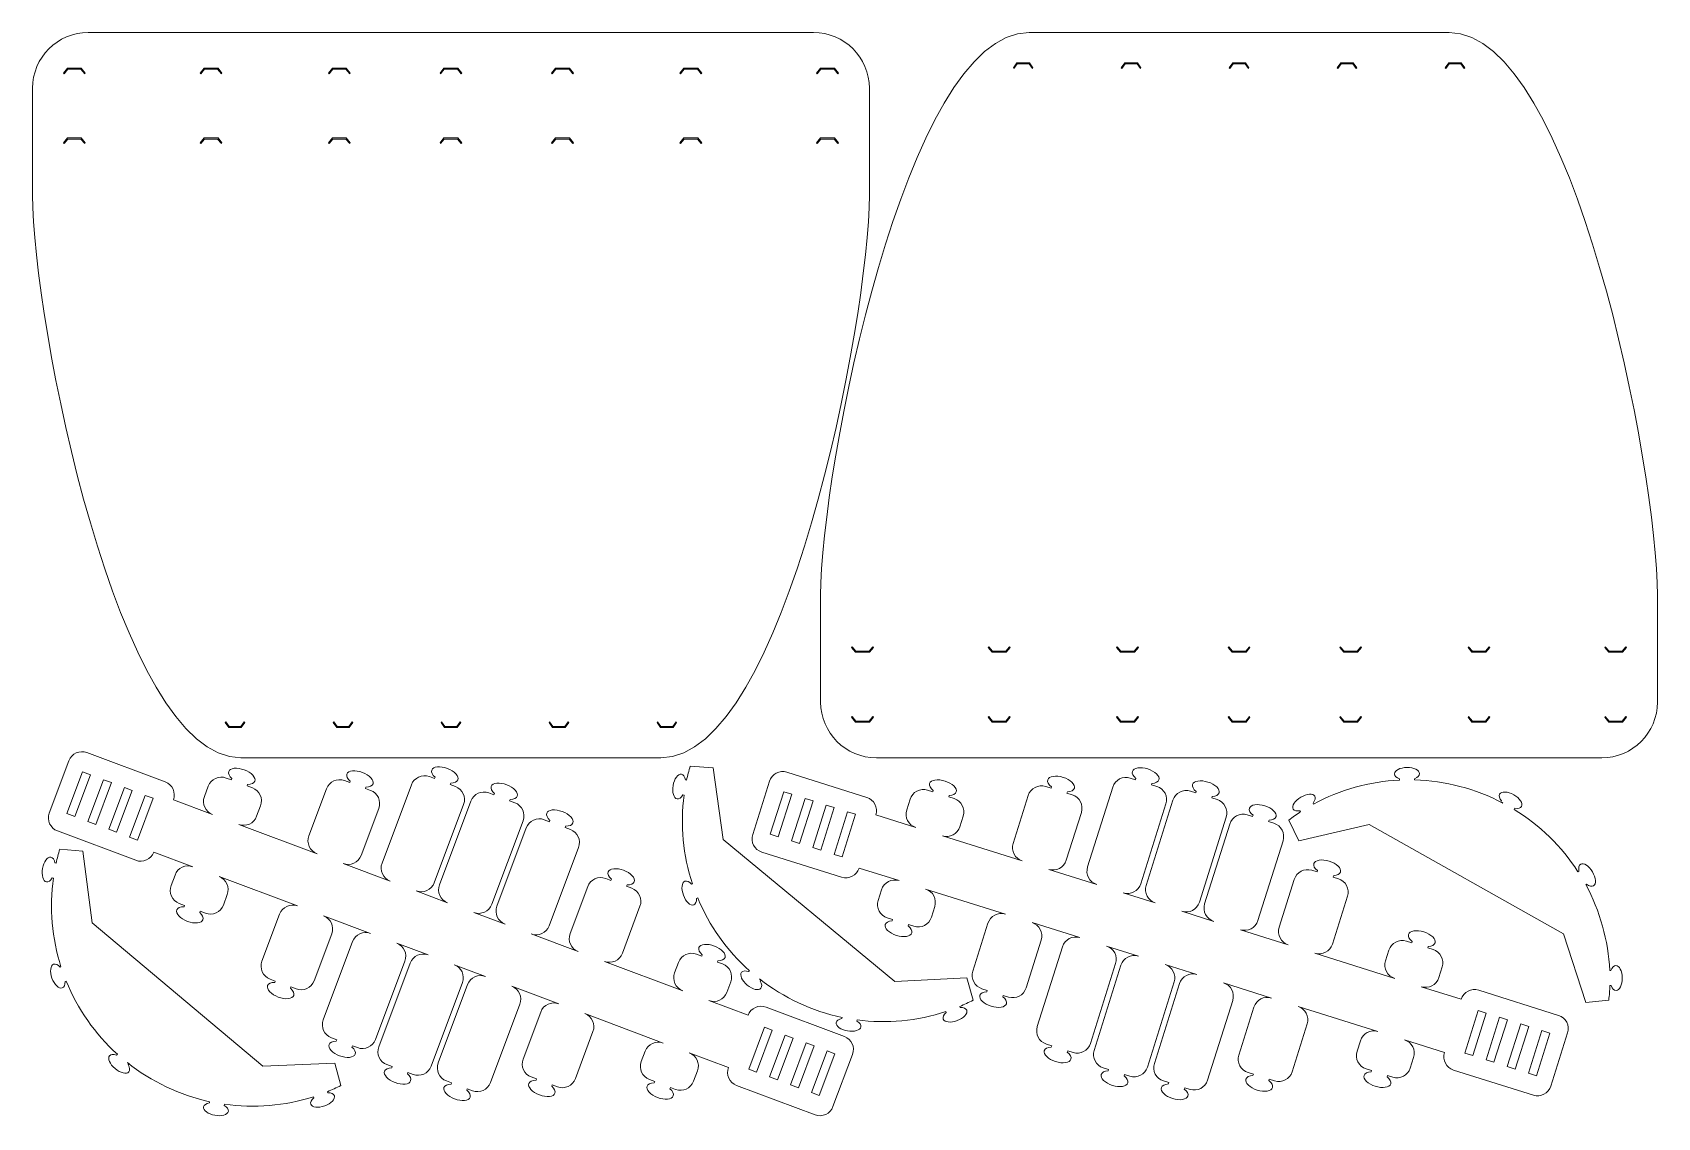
# Model space of a CAD drawing. Header units: millimetres. Extents: x 1797 to 2379, y 410 to 799.
import ezdxf

# ---------------------------------------------------------------- set-up
doc = ezdxf.new("R2010")
doc.units = ezdxf.units.MM
doc.header["$MEASUREMENT"] = 0

msp = doc.modelspace()

# ---------------------------------------------------------------- linework, layer by layer
at = {"color": 242, "lineweight": 9}
for points, knots in [([(2021.9346, 538.6002), (2066.2546, 538.6002), (2096.6432, 695.9884), (2096.6432, 740.3084), (2096.6432, 740.3084), (2096.6432, 778.6001), (2096.6432, 778.6001), (2096.6432, 789.6801), (2087.7229, 798.6004), (2076.6429, 798.6004), (2076.6429, 798.6004), (1816.6433, 798.6004), (1816.6433, 798.6004), (1805.5633, 798.6004), (1796.6429, 789.6801), (1796.6429, 778.6001), (1796.6429, 778.6001), (1796.6429, 740.3084), (1796.6429, 740.3084), (1796.6429, 695.9884), (1827.0316, 538.6002), (1871.3515, 538.6002), (1871.3515, 538.6002), (2021.9346, 538.6002), (2021.9346, 538.6002)], [0, 0, 0, 0, 0.125, 0.125, 0.125, 0.25, 0.25, 0.25, 0.375, 0.375, 0.375, 0.5, 0.5, 0.5, 0.625, 0.625, 0.625, 0.75, 0.75, 0.75, 0.875, 0.875, 0.875, 1, 1, 1, 1]), ([(2153.8893, 798.6004), (2109.5693, 798.6004), (2079.1807, 641.2122), (2079.1807, 596.8922), (2079.1807, 596.8922), (2079.1807, 558.6005), (2079.1807, 558.6005), (2079.1807, 547.5205), (2088.101, 538.6002), (2099.181, 538.6002), (2099.181, 538.6002), (2359.1806, 538.6002), (2359.1806, 538.6002), (2370.2606, 538.6002), (2379.181, 547.5205), (2379.181, 558.6005), (2379.181, 558.6005), (2379.181, 596.8922), (2379.181, 596.8922), (2379.181, 641.2122), (2348.7923, 798.6004), (2304.4724, 798.6004), (2304.4724, 798.6004), (2153.8893, 798.6004), (2153.8893, 798.6004)], [0, 0, 0, 0, 0.125, 0.125, 0.125, 0.25, 0.25, 0.25, 0.375, 0.375, 0.375, 0.5, 0.5, 0.5, 0.625, 0.625, 0.625, 0.75, 0.75, 0.75, 0.875, 0.875, 0.875, 1, 1, 1, 1]), ([(2155.1125, 785.6991), (2155.1125, 785.6991), (2153.9191, 787.3305), (2153.9191, 787.3305), (2153.9191, 787.3305), (2149.6426, 787.3305), (2149.6426, 787.3305), (2149.6426, 787.3305), (2148.4487, 785.6991), (2148.4487, 785.6991), (2148.4487, 785.6991), (2148.258, 785.9603), (2148.258, 785.9603), (2148.258, 785.9603), (2149.531, 787.6991), (2149.531, 787.6991), (2149.531, 787.6991), (2154.0307, 787.6991), (2154.0307, 787.6991), (2154.0307, 787.6991), (2155.3036, 785.9603), (2155.3036, 785.9603), (2155.3036, 785.9603), (2155.1125, 785.6991), (2155.1125, 785.6991)], [0, 0, 0, 0, 0.125, 0.125, 0.125, 0.25, 0.25, 0.25, 0.375, 0.375, 0.375, 0.5, 0.5, 0.5, 0.625, 0.625, 0.625, 0.75, 0.75, 0.75, 0.875, 0.875, 0.875, 1, 1, 1, 1]), ([(2188.3426, 787.3305), (2188.3426, 787.3305), (2187.1487, 785.6991), (2187.1487, 785.6991), (2187.1487, 785.6991), (2186.958, 785.9603), (2186.958, 785.9603), (2186.958, 785.9603), (2188.231, 787.6991), (2188.231, 787.6991), (2188.231, 787.6991), (2192.7307, 787.6991), (2192.7307, 787.6991), (2192.7307, 787.6991), (2194.0036, 785.9603), (2194.0036, 785.9603), (2194.0036, 785.9603), (2193.8125, 785.6991), (2193.8125, 785.6991), (2193.8125, 785.6991), (2192.6191, 787.3305), (2192.6191, 787.3305), (2192.6191, 787.3305), (2188.3426, 787.3305), (2188.3426, 787.3305)], [0, 0, 0, 0, 0.125, 0.125, 0.125, 0.25, 0.25, 0.25, 0.375, 0.375, 0.375, 0.5, 0.5, 0.5, 0.625, 0.625, 0.625, 0.75, 0.75, 0.75, 0.875, 0.875, 0.875, 1, 1, 1, 1]), ([(2232.5125, 785.6991), (2232.5125, 785.6991), (2231.3191, 787.3305), (2231.3191, 787.3305), (2231.3191, 787.3305), (2227.0426, 787.3305), (2227.0426, 787.3305), (2227.0426, 787.3305), (2225.8487, 785.6991), (2225.8487, 785.6991), (2225.8487, 785.6991), (2225.658, 785.9603), (2225.658, 785.9603), (2225.658, 785.9603), (2226.931, 787.6991), (2226.931, 787.6991), (2226.931, 787.6991), (2231.4307, 787.6991), (2231.4307, 787.6991), (2231.4307, 787.6991), (2232.7036, 785.9603), (2232.7036, 785.9603), (2232.7036, 785.9603), (2232.5125, 785.6991), (2232.5125, 785.6991)], [0, 0, 0, 0, 0.125, 0.125, 0.125, 0.25, 0.25, 0.25, 0.375, 0.375, 0.375, 0.5, 0.5, 0.5, 0.625, 0.625, 0.625, 0.75, 0.75, 0.75, 0.875, 0.875, 0.875, 1, 1, 1, 1]), ([(2271.2125, 785.6991), (2271.2125, 785.6991), (2270.0191, 787.3305), (2270.0191, 787.3305), (2270.0191, 787.3305), (2265.7426, 787.3305), (2265.7426, 787.3305), (2265.7426, 787.3305), (2264.5487, 785.6991), (2264.5487, 785.6991), (2264.5487, 785.6991), (2264.358, 785.9603), (2264.358, 785.9603), (2264.358, 785.9603), (2265.631, 787.6991), (2265.631, 787.6991), (2265.631, 787.6991), (2270.1307, 787.6991), (2270.1307, 787.6991), (2270.1307, 787.6991), (2271.4036, 785.9603), (2271.4036, 785.9603), (2271.4036, 785.9603), (2271.2125, 785.6991), (2271.2125, 785.6991)], [0, 0, 0, 0, 0.125, 0.125, 0.125, 0.25, 0.25, 0.25, 0.375, 0.375, 0.375, 0.5, 0.5, 0.5, 0.625, 0.625, 0.625, 0.75, 0.75, 0.75, 0.875, 0.875, 0.875, 1, 1, 1, 1]), ([(2309.9125, 785.6991), (2309.9125, 785.6991), (2308.7191, 787.3305), (2308.7191, 787.3305), (2308.7191, 787.3305), (2304.4426, 787.3305), (2304.4426, 787.3305), (2304.4426, 787.3305), (2303.2487, 785.6991), (2303.2487, 785.6991), (2303.2487, 785.6991), (2303.058, 785.9603), (2303.058, 785.9603), (2303.058, 785.9603), (2304.331, 787.6991), (2304.331, 787.6991), (2304.331, 787.6991), (2308.8307, 787.6991), (2308.8307, 787.6991), (2308.8307, 787.6991), (2310.1036, 785.9603), (2310.1036, 785.9603), (2310.1036, 785.9603), (2309.9125, 785.6991), (2309.9125, 785.6991)], [0, 0, 0, 0, 0.125, 0.125, 0.125, 0.25, 0.25, 0.25, 0.375, 0.375, 0.375, 0.5, 0.5, 0.5, 0.625, 0.625, 0.625, 0.75, 0.75, 0.75, 0.875, 0.875, 0.875, 1, 1, 1, 1]), ([(1809.2673, 785.4186), (1809.2673, 785.4186), (1807.9413, 783.7872), (1807.9413, 783.7872), (1807.9413, 783.7872), (1807.7289, 784.0484), (1807.7289, 784.0484), (1807.7289, 784.0484), (1809.1433, 785.7872), (1809.1433, 785.7872), (1809.1433, 785.7872), (1814.143, 785.7872), (1814.143, 785.7872), (1814.143, 785.7872), (1815.5574, 784.0484), (1815.5574, 784.0484), (1815.5574, 784.0484), (1815.3455, 783.7872), (1815.3455, 783.7872), (1815.3455, 783.7872), (1814.0189, 785.4186), (1814.0189, 785.4186), (1814.0189, 785.4186), (1809.2673, 785.4186), (1809.2673, 785.4186)], [0, 0, 0, 0, 0.125, 0.125, 0.125, 0.25, 0.25, 0.25, 0.375, 0.375, 0.375, 0.5, 0.5, 0.5, 0.625, 0.625, 0.625, 0.75, 0.75, 0.75, 0.875, 0.875, 0.875, 1, 1, 1, 1]), ([(1858.2673, 785.4186), (1858.2673, 785.4186), (1856.9413, 783.7872), (1856.9413, 783.7872), (1856.9413, 783.7872), (1856.7289, 784.0484), (1856.7289, 784.0484), (1856.7289, 784.0484), (1858.1433, 785.7872), (1858.1433, 785.7872), (1858.1433, 785.7872), (1863.143, 785.7872), (1863.143, 785.7872), (1863.143, 785.7872), (1864.5574, 784.0484), (1864.5574, 784.0484), (1864.5574, 784.0484), (1864.3455, 783.7872), (1864.3455, 783.7872), (1864.3455, 783.7872), (1863.0189, 785.4186), (1863.0189, 785.4186), (1863.0189, 785.4186), (1858.2673, 785.4186), (1858.2673, 785.4186)], [0, 0, 0, 0, 0.125, 0.125, 0.125, 0.25, 0.25, 0.25, 0.375, 0.375, 0.375, 0.5, 0.5, 0.5, 0.625, 0.625, 0.625, 0.75, 0.75, 0.75, 0.875, 0.875, 0.875, 1, 1, 1, 1]), ([(1904.2673, 785.4186), (1904.2673, 785.4186), (1902.9413, 783.7872), (1902.9413, 783.7872), (1902.9413, 783.7872), (1902.7289, 784.0484), (1902.7289, 784.0484), (1902.7289, 784.0484), (1904.1433, 785.7872), (1904.1433, 785.7872), (1904.1433, 785.7872), (1909.143, 785.7872), (1909.143, 785.7872), (1909.143, 785.7872), (1910.5574, 784.0484), (1910.5574, 784.0484), (1910.5574, 784.0484), (1910.3455, 783.7872), (1910.3455, 783.7872), (1910.3455, 783.7872), (1909.0189, 785.4186), (1909.0189, 785.4186), (1909.0189, 785.4186), (1904.2673, 785.4186), (1904.2673, 785.4186)], [0, 0, 0, 0, 0.125, 0.125, 0.125, 0.25, 0.25, 0.25, 0.375, 0.375, 0.375, 0.5, 0.5, 0.5, 0.625, 0.625, 0.625, 0.75, 0.75, 0.75, 0.875, 0.875, 0.875, 1, 1, 1, 1]), ([(1944.2673, 785.4186), (1944.2673, 785.4186), (1942.9413, 783.7872), (1942.9413, 783.7872), (1942.9413, 783.7872), (1942.7289, 784.0484), (1942.7289, 784.0484), (1942.7289, 784.0484), (1944.1433, 785.7872), (1944.1433, 785.7872), (1944.1433, 785.7872), (1949.143, 785.7872), (1949.143, 785.7872), (1949.143, 785.7872), (1950.5574, 784.0484), (1950.5574, 784.0484), (1950.5574, 784.0484), (1950.3455, 783.7872), (1950.3455, 783.7872), (1950.3455, 783.7872), (1949.0189, 785.4186), (1949.0189, 785.4186), (1949.0189, 785.4186), (1944.2673, 785.4186), (1944.2673, 785.4186)], [0, 0, 0, 0, 0.125, 0.125, 0.125, 0.25, 0.25, 0.25, 0.375, 0.375, 0.375, 0.5, 0.5, 0.5, 0.625, 0.625, 0.625, 0.75, 0.75, 0.75, 0.875, 0.875, 0.875, 1, 1, 1, 1]), ([(1990.3455, 783.7872), (1990.3455, 783.7872), (1989.0189, 785.4186), (1989.0189, 785.4186), (1989.0189, 785.4186), (1984.2673, 785.4186), (1984.2673, 785.4186), (1984.2673, 785.4186), (1982.9413, 783.7872), (1982.9413, 783.7872), (1982.9413, 783.7872), (1982.7289, 784.0484), (1982.7289, 784.0484), (1982.7289, 784.0484), (1984.1433, 785.7872), (1984.1433, 785.7872), (1984.1433, 785.7872), (1989.143, 785.7872), (1989.143, 785.7872), (1989.143, 785.7872), (1990.5574, 784.0484), (1990.5574, 784.0484), (1990.5574, 784.0484), (1990.3455, 783.7872), (1990.3455, 783.7872)], [0, 0, 0, 0, 0.125, 0.125, 0.125, 0.25, 0.25, 0.25, 0.375, 0.375, 0.375, 0.5, 0.5, 0.5, 0.625, 0.625, 0.625, 0.75, 0.75, 0.75, 0.875, 0.875, 0.875, 1, 1, 1, 1]), ([(2030.2673, 785.4186), (2030.2673, 785.4186), (2028.9413, 783.7872), (2028.9413, 783.7872), (2028.9413, 783.7872), (2028.7289, 784.0484), (2028.7289, 784.0484), (2028.7289, 784.0484), (2030.1433, 785.7872), (2030.1433, 785.7872), (2030.1433, 785.7872), (2035.143, 785.7872), (2035.143, 785.7872), (2035.143, 785.7872), (2036.5574, 784.0484), (2036.5574, 784.0484), (2036.5574, 784.0484), (2036.3455, 783.7872), (2036.3455, 783.7872), (2036.3455, 783.7872), (2035.019, 785.4186), (2035.019, 785.4186), (2035.019, 785.4186), (2030.2673, 785.4186), (2030.2673, 785.4186)], [0, 0, 0, 0, 0.125, 0.125, 0.125, 0.25, 0.25, 0.25, 0.375, 0.375, 0.375, 0.5, 0.5, 0.5, 0.625, 0.625, 0.625, 0.75, 0.75, 0.75, 0.875, 0.875, 0.875, 1, 1, 1, 1]), ([(2079.2673, 785.4186), (2079.2673, 785.4186), (2077.9413, 783.7872), (2077.9413, 783.7872), (2077.9413, 783.7872), (2077.7289, 784.0484), (2077.7289, 784.0484), (2077.7289, 784.0484), (2079.1433, 785.7872), (2079.1433, 785.7872), (2079.1433, 785.7872), (2084.143, 785.7872), (2084.143, 785.7872), (2084.143, 785.7872), (2085.5574, 784.0484), (2085.5574, 784.0484), (2085.5574, 784.0484), (2085.3455, 783.7872), (2085.3455, 783.7872), (2085.3455, 783.7872), (2084.019, 785.4186), (2084.019, 785.4186), (2084.019, 785.4186), (2079.2673, 785.4186), (2079.2673, 785.4186)], [0, 0, 0, 0, 0.125, 0.125, 0.125, 0.25, 0.25, 0.25, 0.375, 0.375, 0.375, 0.5, 0.5, 0.5, 0.625, 0.625, 0.625, 0.75, 0.75, 0.75, 0.875, 0.875, 0.875, 1, 1, 1, 1]), ([(1809.2673, 760.4186), (1809.2673, 760.4186), (1807.9413, 758.7872), (1807.9413, 758.7872), (1807.9413, 758.7872), (1807.7289, 759.0484), (1807.7289, 759.0484), (1807.7289, 759.0484), (1809.1433, 760.7872), (1809.1433, 760.7872), (1809.1433, 760.7872), (1814.143, 760.7872), (1814.143, 760.7872), (1814.143, 760.7872), (1815.5574, 759.0484), (1815.5574, 759.0484), (1815.5574, 759.0484), (1815.3455, 758.7872), (1815.3455, 758.7872), (1815.3455, 758.7872), (1814.0189, 760.4186), (1814.0189, 760.4186), (1814.0189, 760.4186), (1809.2673, 760.4186), (1809.2673, 760.4186)], [0, 0, 0, 0, 0.125, 0.125, 0.125, 0.25, 0.25, 0.25, 0.375, 0.375, 0.375, 0.5, 0.5, 0.5, 0.625, 0.625, 0.625, 0.75, 0.75, 0.75, 0.875, 0.875, 0.875, 1, 1, 1, 1]), ([(1858.2673, 760.4186), (1858.2673, 760.4186), (1856.9413, 758.7872), (1856.9413, 758.7872), (1856.9413, 758.7872), (1856.7289, 759.0484), (1856.7289, 759.0484), (1856.7289, 759.0484), (1858.1433, 760.7872), (1858.1433, 760.7872), (1858.1433, 760.7872), (1863.143, 760.7872), (1863.143, 760.7872), (1863.143, 760.7872), (1864.5574, 759.0484), (1864.5574, 759.0484), (1864.5574, 759.0484), (1864.3455, 758.7872), (1864.3455, 758.7872), (1864.3455, 758.7872), (1863.0189, 760.4186), (1863.0189, 760.4186), (1863.0189, 760.4186), (1858.2673, 760.4186), (1858.2673, 760.4186)], [0, 0, 0, 0, 0.125, 0.125, 0.125, 0.25, 0.25, 0.25, 0.375, 0.375, 0.375, 0.5, 0.5, 0.5, 0.625, 0.625, 0.625, 0.75, 0.75, 0.75, 0.875, 0.875, 0.875, 1, 1, 1, 1]), ([(1904.2673, 760.4186), (1904.2673, 760.4186), (1902.9413, 758.7872), (1902.9413, 758.7872), (1902.9413, 758.7872), (1902.7289, 759.0484), (1902.7289, 759.0484), (1902.7289, 759.0484), (1904.1433, 760.7872), (1904.1433, 760.7872), (1904.1433, 760.7872), (1909.143, 760.7872), (1909.143, 760.7872), (1909.143, 760.7872), (1910.5574, 759.0484), (1910.5574, 759.0484), (1910.5574, 759.0484), (1910.3455, 758.7872), (1910.3455, 758.7872), (1910.3455, 758.7872), (1909.0189, 760.4186), (1909.0189, 760.4186), (1909.0189, 760.4186), (1904.2673, 760.4186), (1904.2673, 760.4186)], [0, 0, 0, 0, 0.125, 0.125, 0.125, 0.25, 0.25, 0.25, 0.375, 0.375, 0.375, 0.5, 0.5, 0.5, 0.625, 0.625, 0.625, 0.75, 0.75, 0.75, 0.875, 0.875, 0.875, 1, 1, 1, 1]), ([(1944.2673, 760.4186), (1944.2673, 760.4186), (1942.9413, 758.7872), (1942.9413, 758.7872), (1942.9413, 758.7872), (1942.7289, 759.0484), (1942.7289, 759.0484), (1942.7289, 759.0484), (1944.1433, 760.7872), (1944.1433, 760.7872), (1944.1433, 760.7872), (1949.143, 760.7872), (1949.143, 760.7872), (1949.143, 760.7872), (1950.5574, 759.0484), (1950.5574, 759.0484), (1950.5574, 759.0484), (1950.3455, 758.7872), (1950.3455, 758.7872), (1950.3455, 758.7872), (1949.0189, 760.4186), (1949.0189, 760.4186), (1949.0189, 760.4186), (1944.2673, 760.4186), (1944.2673, 760.4186)], [0, 0, 0, 0, 0.125, 0.125, 0.125, 0.25, 0.25, 0.25, 0.375, 0.375, 0.375, 0.5, 0.5, 0.5, 0.625, 0.625, 0.625, 0.75, 0.75, 0.75, 0.875, 0.875, 0.875, 1, 1, 1, 1]), ([(1989.0189, 760.4186), (1989.0189, 760.4186), (1984.2673, 760.4186), (1984.2673, 760.4186), (1984.2673, 760.4186), (1982.9413, 758.7872), (1982.9413, 758.7872), (1982.9413, 758.7872), (1982.7289, 759.0484), (1982.7289, 759.0484), (1982.7289, 759.0484), (1984.1433, 760.7872), (1984.1433, 760.7872), (1984.1433, 760.7872), (1989.143, 760.7872), (1989.143, 760.7872), (1989.143, 760.7872), (1990.5574, 759.0484), (1990.5574, 759.0484), (1990.5574, 759.0484), (1990.3455, 758.7872), (1990.3455, 758.7872), (1990.3455, 758.7872), (1989.0189, 760.4186), (1989.0189, 760.4186)], [0, 0, 0, 0, 0.125, 0.125, 0.125, 0.25, 0.25, 0.25, 0.375, 0.375, 0.375, 0.5, 0.5, 0.5, 0.625, 0.625, 0.625, 0.75, 0.75, 0.75, 0.875, 0.875, 0.875, 1, 1, 1, 1]), ([(2030.2673, 760.4186), (2030.2673, 760.4186), (2028.9413, 758.7872), (2028.9413, 758.7872), (2028.9413, 758.7872), (2028.7289, 759.0484), (2028.7289, 759.0484), (2028.7289, 759.0484), (2030.1433, 760.7872), (2030.1433, 760.7872), (2030.1433, 760.7872), (2035.143, 760.7872), (2035.143, 760.7872), (2035.143, 760.7872), (2036.5574, 759.0484), (2036.5574, 759.0484), (2036.5574, 759.0484), (2036.3455, 758.7872), (2036.3455, 758.7872), (2036.3455, 758.7872), (2035.019, 760.4186), (2035.019, 760.4186), (2035.019, 760.4186), (2030.2673, 760.4186), (2030.2673, 760.4186)], [0, 0, 0, 0, 0.125, 0.125, 0.125, 0.25, 0.25, 0.25, 0.375, 0.375, 0.375, 0.5, 0.5, 0.5, 0.625, 0.625, 0.625, 0.75, 0.75, 0.75, 0.875, 0.875, 0.875, 1, 1, 1, 1]), ([(2077.9413, 758.7872), (2077.9413, 758.7872), (2079.2673, 760.4186), (2079.2673, 760.4186), (2079.2673, 760.4186), (2084.019, 760.4186), (2084.019, 760.4186), (2084.019, 760.4186), (2085.3455, 758.7872), (2085.3455, 758.7872), (2085.3455, 758.7872), (2085.5574, 759.0484), (2085.5574, 759.0484), (2085.5574, 759.0484), (2084.143, 760.7872), (2084.143, 760.7872), (2084.143, 760.7872), (2079.1433, 760.7872), (2079.1433, 760.7872), (2079.1433, 760.7872), (2077.7289, 759.0484), (2077.7289, 759.0484), (2077.7289, 759.0484), (2077.9413, 758.7872), (2077.9413, 758.7872)], [0, 0, 0, 0, 0.125, 0.125, 0.125, 0.25, 0.25, 0.25, 0.375, 0.375, 0.375, 0.5, 0.5, 0.5, 0.625, 0.625, 0.625, 0.75, 0.75, 0.75, 0.875, 0.875, 0.875, 1, 1, 1, 1]), ([(2097.8826, 578.4134), (2097.8826, 578.4134), (2096.5566, 576.782), (2096.5566, 576.782), (2096.5566, 576.782), (2091.8049, 576.782), (2091.8049, 576.782), (2091.8049, 576.782), (2090.4784, 578.4134), (2090.4784, 578.4134), (2090.4784, 578.4134), (2090.2665, 578.1522), (2090.2665, 578.1522), (2090.2665, 578.1522), (2091.6809, 576.4134), (2091.6809, 576.4134), (2091.6809, 576.4134), (2096.6806, 576.4134), (2096.6806, 576.4134), (2096.6806, 576.4134), (2098.095, 578.1522), (2098.095, 578.1522), (2098.095, 578.1522), (2097.8826, 578.4134), (2097.8826, 578.4134)], [0, 0, 0, 0, 0.125, 0.125, 0.125, 0.25, 0.25, 0.25, 0.375, 0.375, 0.375, 0.5, 0.5, 0.5, 0.625, 0.625, 0.625, 0.75, 0.75, 0.75, 0.875, 0.875, 0.875, 1, 1, 1, 1]), ([(2145.5566, 576.782), (2145.5566, 576.782), (2146.8826, 578.4134), (2146.8826, 578.4134), (2146.8826, 578.4134), (2147.095, 578.1522), (2147.095, 578.1522), (2147.095, 578.1522), (2145.6806, 576.4134), (2145.6806, 576.4134), (2145.6806, 576.4134), (2140.6809, 576.4134), (2140.6809, 576.4134), (2140.6809, 576.4134), (2139.2665, 578.1522), (2139.2665, 578.1522), (2139.2665, 578.1522), (2139.4784, 578.4134), (2139.4784, 578.4134), (2139.4784, 578.4134), (2140.8049, 576.782), (2140.8049, 576.782), (2140.8049, 576.782), (2145.5566, 576.782), (2145.5566, 576.782)], [0, 0, 0, 0, 0.125, 0.125, 0.125, 0.25, 0.25, 0.25, 0.375, 0.375, 0.375, 0.5, 0.5, 0.5, 0.625, 0.625, 0.625, 0.75, 0.75, 0.75, 0.875, 0.875, 0.875, 1, 1, 1, 1]), ([(2186.805, 576.782), (2186.805, 576.782), (2191.5566, 576.782), (2191.5566, 576.782), (2191.5566, 576.782), (2192.8826, 578.4134), (2192.8826, 578.4134), (2192.8826, 578.4134), (2193.095, 578.1522), (2193.095, 578.1522), (2193.095, 578.1522), (2191.6806, 576.4134), (2191.6806, 576.4134), (2191.6806, 576.4134), (2186.6809, 576.4134), (2186.6809, 576.4134), (2186.6809, 576.4134), (2185.2665, 578.1522), (2185.2665, 578.1522), (2185.2665, 578.1522), (2185.4784, 578.4134), (2185.4784, 578.4134), (2185.4784, 578.4134), (2186.805, 576.782), (2186.805, 576.782)], [0, 0, 0, 0, 0.125, 0.125, 0.125, 0.25, 0.25, 0.25, 0.375, 0.375, 0.375, 0.5, 0.5, 0.5, 0.625, 0.625, 0.625, 0.75, 0.75, 0.75, 0.875, 0.875, 0.875, 1, 1, 1, 1]), ([(2231.5566, 576.782), (2231.5566, 576.782), (2232.8826, 578.4134), (2232.8826, 578.4134), (2232.8826, 578.4134), (2233.095, 578.1522), (2233.095, 578.1522), (2233.095, 578.1522), (2231.6806, 576.4134), (2231.6806, 576.4134), (2231.6806, 576.4134), (2226.6809, 576.4134), (2226.6809, 576.4134), (2226.6809, 576.4134), (2225.2665, 578.1522), (2225.2665, 578.1522), (2225.2665, 578.1522), (2225.4784, 578.4134), (2225.4784, 578.4134), (2225.4784, 578.4134), (2226.805, 576.782), (2226.805, 576.782), (2226.805, 576.782), (2231.5566, 576.782), (2231.5566, 576.782)], [0, 0, 0, 0, 0.125, 0.125, 0.125, 0.25, 0.25, 0.25, 0.375, 0.375, 0.375, 0.5, 0.5, 0.5, 0.625, 0.625, 0.625, 0.75, 0.75, 0.75, 0.875, 0.875, 0.875, 1, 1, 1, 1]), ([(2271.5566, 576.782), (2271.5566, 576.782), (2272.8826, 578.4134), (2272.8826, 578.4134), (2272.8826, 578.4134), (2273.095, 578.1522), (2273.095, 578.1522), (2273.095, 578.1522), (2271.6806, 576.4134), (2271.6806, 576.4134), (2271.6806, 576.4134), (2266.6809, 576.4134), (2266.6809, 576.4134), (2266.6809, 576.4134), (2265.2665, 578.1522), (2265.2665, 578.1522), (2265.2665, 578.1522), (2265.4784, 578.4134), (2265.4784, 578.4134), (2265.4784, 578.4134), (2266.805, 576.782), (2266.805, 576.782), (2266.805, 576.782), (2271.5566, 576.782), (2271.5566, 576.782)], [0, 0, 0, 0, 0.125, 0.125, 0.125, 0.25, 0.25, 0.25, 0.375, 0.375, 0.375, 0.5, 0.5, 0.5, 0.625, 0.625, 0.625, 0.75, 0.75, 0.75, 0.875, 0.875, 0.875, 1, 1, 1, 1]), ([(2317.5566, 576.782), (2317.5566, 576.782), (2318.8826, 578.4134), (2318.8826, 578.4134), (2318.8826, 578.4134), (2319.095, 578.1522), (2319.095, 578.1522), (2319.095, 578.1522), (2317.6806, 576.4134), (2317.6806, 576.4134), (2317.6806, 576.4134), (2312.6809, 576.4134), (2312.6809, 576.4134), (2312.6809, 576.4134), (2311.2665, 578.1522), (2311.2665, 578.1522), (2311.2665, 578.1522), (2311.4784, 578.4134), (2311.4784, 578.4134), (2311.4784, 578.4134), (2312.805, 576.782), (2312.805, 576.782), (2312.805, 576.782), (2317.5566, 576.782), (2317.5566, 576.782)], [0, 0, 0, 0, 0.125, 0.125, 0.125, 0.25, 0.25, 0.25, 0.375, 0.375, 0.375, 0.5, 0.5, 0.5, 0.625, 0.625, 0.625, 0.75, 0.75, 0.75, 0.875, 0.875, 0.875, 1, 1, 1, 1]), ([(2366.5566, 576.782), (2366.5566, 576.782), (2367.8826, 578.4134), (2367.8826, 578.4134), (2367.8826, 578.4134), (2368.095, 578.1522), (2368.095, 578.1522), (2368.095, 578.1522), (2366.6806, 576.4134), (2366.6806, 576.4134), (2366.6806, 576.4134), (2361.6809, 576.4134), (2361.6809, 576.4134), (2361.6809, 576.4134), (2360.2665, 578.1522), (2360.2665, 578.1522), (2360.2665, 578.1522), (2360.4784, 578.4134), (2360.4784, 578.4134), (2360.4784, 578.4134), (2361.805, 576.782), (2361.805, 576.782), (2361.805, 576.782), (2366.5566, 576.782), (2366.5566, 576.782)], [0, 0, 0, 0, 0.125, 0.125, 0.125, 0.25, 0.25, 0.25, 0.375, 0.375, 0.375, 0.5, 0.5, 0.5, 0.625, 0.625, 0.625, 0.75, 0.75, 0.75, 0.875, 0.875, 0.875, 1, 1, 1, 1]), ([(2096.5566, 551.782), (2096.5566, 551.782), (2097.8826, 553.4134), (2097.8826, 553.4134), (2097.8826, 553.4134), (2098.095, 553.1522), (2098.095, 553.1522), (2098.095, 553.1522), (2096.6806, 551.4134), (2096.6806, 551.4134), (2096.6806, 551.4134), (2091.6809, 551.4134), (2091.6809, 551.4134), (2091.6809, 551.4134), (2090.2665, 553.1522), (2090.2665, 553.1522), (2090.2665, 553.1522), (2090.4784, 553.4134), (2090.4784, 553.4134), (2090.4784, 553.4134), (2091.8049, 551.782), (2091.8049, 551.782), (2091.8049, 551.782), (2096.5566, 551.782), (2096.5566, 551.782)], [0, 0, 0, 0, 0.125, 0.125, 0.125, 0.25, 0.25, 0.25, 0.375, 0.375, 0.375, 0.5, 0.5, 0.5, 0.625, 0.625, 0.625, 0.75, 0.75, 0.75, 0.875, 0.875, 0.875, 1, 1, 1, 1]), ([(2145.5566, 551.782), (2145.5566, 551.782), (2146.8826, 553.4134), (2146.8826, 553.4134), (2146.8826, 553.4134), (2147.095, 553.1522), (2147.095, 553.1522), (2147.095, 553.1522), (2145.6806, 551.4134), (2145.6806, 551.4134), (2145.6806, 551.4134), (2140.6809, 551.4134), (2140.6809, 551.4134), (2140.6809, 551.4134), (2139.2665, 553.1522), (2139.2665, 553.1522), (2139.2665, 553.1522), (2139.4784, 553.4134), (2139.4784, 553.4134), (2139.4784, 553.4134), (2140.8049, 551.782), (2140.8049, 551.782), (2140.8049, 551.782), (2145.5566, 551.782), (2145.5566, 551.782)], [0, 0, 0, 0, 0.125, 0.125, 0.125, 0.25, 0.25, 0.25, 0.375, 0.375, 0.375, 0.5, 0.5, 0.5, 0.625, 0.625, 0.625, 0.75, 0.75, 0.75, 0.875, 0.875, 0.875, 1, 1, 1, 1]), ([(2185.4784, 553.4134), (2185.4784, 553.4134), (2186.805, 551.782), (2186.805, 551.782), (2186.805, 551.782), (2191.5566, 551.782), (2191.5566, 551.782), (2191.5566, 551.782), (2192.8826, 553.4134), (2192.8826, 553.4134), (2192.8826, 553.4134), (2193.095, 553.1522), (2193.095, 553.1522), (2193.095, 553.1522), (2191.6806, 551.4134), (2191.6806, 551.4134), (2191.6806, 551.4134), (2186.6809, 551.4134), (2186.6809, 551.4134), (2186.6809, 551.4134), (2185.2665, 553.1522), (2185.2665, 553.1522), (2185.2665, 553.1522), (2185.4784, 553.4134), (2185.4784, 553.4134)], [0, 0, 0, 0, 0.125, 0.125, 0.125, 0.25, 0.25, 0.25, 0.375, 0.375, 0.375, 0.5, 0.5, 0.5, 0.625, 0.625, 0.625, 0.75, 0.75, 0.75, 0.875, 0.875, 0.875, 1, 1, 1, 1]), ([(2231.5566, 551.782), (2231.5566, 551.782), (2232.8826, 553.4134), (2232.8826, 553.4134), (2232.8826, 553.4134), (2233.095, 553.1522), (2233.095, 553.1522), (2233.095, 553.1522), (2231.6806, 551.4134), (2231.6806, 551.4134), (2231.6806, 551.4134), (2226.6809, 551.4134), (2226.6809, 551.4134), (2226.6809, 551.4134), (2225.2665, 553.1522), (2225.2665, 553.1522), (2225.2665, 553.1522), (2225.4784, 553.4134), (2225.4784, 553.4134), (2225.4784, 553.4134), (2226.805, 551.782), (2226.805, 551.782), (2226.805, 551.782), (2231.5566, 551.782), (2231.5566, 551.782)], [0, 0, 0, 0, 0.125, 0.125, 0.125, 0.25, 0.25, 0.25, 0.375, 0.375, 0.375, 0.5, 0.5, 0.5, 0.625, 0.625, 0.625, 0.75, 0.75, 0.75, 0.875, 0.875, 0.875, 1, 1, 1, 1]), ([(2271.5566, 551.782), (2271.5566, 551.782), (2272.8826, 553.4134), (2272.8826, 553.4134), (2272.8826, 553.4134), (2273.095, 553.1522), (2273.095, 553.1522), (2273.095, 553.1522), (2271.6806, 551.4134), (2271.6806, 551.4134), (2271.6806, 551.4134), (2266.6809, 551.4134), (2266.6809, 551.4134), (2266.6809, 551.4134), (2265.2665, 553.1522), (2265.2665, 553.1522), (2265.2665, 553.1522), (2265.4784, 553.4134), (2265.4784, 553.4134), (2265.4784, 553.4134), (2266.805, 551.782), (2266.805, 551.782), (2266.805, 551.782), (2271.5566, 551.782), (2271.5566, 551.782)], [0, 0, 0, 0, 0.125, 0.125, 0.125, 0.25, 0.25, 0.25, 0.375, 0.375, 0.375, 0.5, 0.5, 0.5, 0.625, 0.625, 0.625, 0.75, 0.75, 0.75, 0.875, 0.875, 0.875, 1, 1, 1, 1]), ([(2317.5566, 551.782), (2317.5566, 551.782), (2318.8826, 553.4134), (2318.8826, 553.4134), (2318.8826, 553.4134), (2319.095, 553.1522), (2319.095, 553.1522), (2319.095, 553.1522), (2317.6806, 551.4134), (2317.6806, 551.4134), (2317.6806, 551.4134), (2312.6809, 551.4134), (2312.6809, 551.4134), (2312.6809, 551.4134), (2311.2665, 553.1522), (2311.2665, 553.1522), (2311.2665, 553.1522), (2311.4784, 553.4134), (2311.4784, 553.4134), (2311.4784, 553.4134), (2312.805, 551.782), (2312.805, 551.782), (2312.805, 551.782), (2317.5566, 551.782), (2317.5566, 551.782)], [0, 0, 0, 0, 0.125, 0.125, 0.125, 0.25, 0.25, 0.25, 0.375, 0.375, 0.375, 0.5, 0.5, 0.5, 0.625, 0.625, 0.625, 0.75, 0.75, 0.75, 0.875, 0.875, 0.875, 1, 1, 1, 1]), ([(2366.5566, 551.782), (2366.5566, 551.782), (2367.8826, 553.4134), (2367.8826, 553.4134), (2367.8826, 553.4134), (2368.095, 553.1522), (2368.095, 553.1522), (2368.095, 553.1522), (2366.6806, 551.4134), (2366.6806, 551.4134), (2366.6806, 551.4134), (2361.6809, 551.4134), (2361.6809, 551.4134), (2361.6809, 551.4134), (2360.2665, 553.1522), (2360.2665, 553.1522), (2360.2665, 553.1522), (2360.4784, 553.4134), (2360.4784, 553.4134), (2360.4784, 553.4134), (2361.805, 551.782), (2361.805, 551.782), (2361.805, 551.782), (2366.5566, 551.782), (2366.5566, 551.782)], [0, 0, 0, 0, 0.125, 0.125, 0.125, 0.25, 0.25, 0.25, 0.375, 0.375, 0.375, 0.5, 0.5, 0.5, 0.625, 0.625, 0.625, 0.75, 0.75, 0.75, 0.875, 0.875, 0.875, 1, 1, 1, 1]), ([(1865.9114, 551.5015), (1865.9114, 551.5015), (1867.1048, 549.8701), (1867.1048, 549.8701), (1867.1048, 549.8701), (1871.3813, 549.8701), (1871.3813, 549.8701), (1871.3813, 549.8701), (1872.5752, 551.5015), (1872.5752, 551.5015), (1872.5752, 551.5015), (1872.7659, 551.2403), (1872.7659, 551.2403), (1872.7659, 551.2403), (1871.4929, 549.5015), (1871.4929, 549.5015), (1871.4929, 549.5015), (1866.9932, 549.5015), (1866.9932, 549.5015), (1866.9932, 549.5015), (1865.7203, 551.2403), (1865.7203, 551.2403), (1865.7203, 551.2403), (1865.9114, 551.5015), (1865.9114, 551.5015)], [0, 0, 0, 0, 0.125, 0.125, 0.125, 0.25, 0.25, 0.25, 0.375, 0.375, 0.375, 0.5, 0.5, 0.5, 0.625, 0.625, 0.625, 0.75, 0.75, 0.75, 0.875, 0.875, 0.875, 1, 1, 1, 1]), ([(1904.6114, 551.5015), (1904.6114, 551.5015), (1905.8048, 549.8701), (1905.8048, 549.8701), (1905.8048, 549.8701), (1910.0813, 549.8701), (1910.0813, 549.8701), (1910.0813, 549.8701), (1911.2752, 551.5015), (1911.2752, 551.5015), (1911.2752, 551.5015), (1911.4659, 551.2403), (1911.4659, 551.2403), (1911.4659, 551.2403), (1910.1929, 549.5015), (1910.1929, 549.5015), (1910.1929, 549.5015), (1905.6932, 549.5015), (1905.6932, 549.5015), (1905.6932, 549.5015), (1904.4203, 551.2403), (1904.4203, 551.2403), (1904.4203, 551.2403), (1904.6114, 551.5015), (1904.6114, 551.5015)], [0, 0, 0, 0, 0.125, 0.125, 0.125, 0.25, 0.25, 0.25, 0.375, 0.375, 0.375, 0.5, 0.5, 0.5, 0.625, 0.625, 0.625, 0.75, 0.75, 0.75, 0.875, 0.875, 0.875, 1, 1, 1, 1]), ([(1943.3114, 551.5015), (1943.3114, 551.5015), (1944.5048, 549.8701), (1944.5048, 549.8701), (1944.5048, 549.8701), (1948.7813, 549.8701), (1948.7813, 549.8701), (1948.7813, 549.8701), (1949.9752, 551.5015), (1949.9752, 551.5015), (1949.9752, 551.5015), (1950.1659, 551.2403), (1950.1659, 551.2403), (1950.1659, 551.2403), (1948.8929, 549.5015), (1948.8929, 549.5015), (1948.8929, 549.5015), (1944.3932, 549.5015), (1944.3932, 549.5015), (1944.3932, 549.5015), (1943.1203, 551.2403), (1943.1203, 551.2403), (1943.1203, 551.2403), (1943.3114, 551.5015), (1943.3114, 551.5015)], [0, 0, 0, 0, 0.125, 0.125, 0.125, 0.25, 0.25, 0.25, 0.375, 0.375, 0.375, 0.5, 0.5, 0.5, 0.625, 0.625, 0.625, 0.75, 0.75, 0.75, 0.875, 0.875, 0.875, 1, 1, 1, 1]), ([(1987.4813, 549.8701), (1987.4813, 549.8701), (1988.6752, 551.5015), (1988.6752, 551.5015), (1988.6752, 551.5015), (1988.8659, 551.2403), (1988.8659, 551.2403), (1988.8659, 551.2403), (1987.5929, 549.5015), (1987.5929, 549.5015), (1987.5929, 549.5015), (1983.0932, 549.5015), (1983.0932, 549.5015), (1983.0932, 549.5015), (1981.8203, 551.2403), (1981.8203, 551.2403), (1981.8203, 551.2403), (1982.0114, 551.5015), (1982.0114, 551.5015), (1982.0114, 551.5015), (1983.2048, 549.8701), (1983.2048, 549.8701), (1983.2048, 549.8701), (1987.4813, 549.8701), (1987.4813, 549.8701)], [0, 0, 0, 0, 0.125, 0.125, 0.125, 0.25, 0.25, 0.25, 0.375, 0.375, 0.375, 0.5, 0.5, 0.5, 0.625, 0.625, 0.625, 0.75, 0.75, 0.75, 0.875, 0.875, 0.875, 1, 1, 1, 1]), ([(2020.7114, 551.5015), (2020.7114, 551.5015), (2021.9048, 549.8701), (2021.9048, 549.8701), (2021.9048, 549.8701), (2026.1813, 549.8701), (2026.1813, 549.8701), (2026.1813, 549.8701), (2027.3752, 551.5015), (2027.3752, 551.5015), (2027.3752, 551.5015), (2027.5659, 551.2403), (2027.5659, 551.2403), (2027.5659, 551.2403), (2026.2929, 549.5015), (2026.2929, 549.5015), (2026.2929, 549.5015), (2021.7932, 549.5015), (2021.7932, 549.5015), (2021.7932, 549.5015), (2020.5203, 551.2403), (2020.5203, 551.2403), (2020.5203, 551.2403), (2020.7114, 551.5015), (2020.7114, 551.5015)], [0, 0, 0, 0, 0.125, 0.125, 0.125, 0.25, 0.25, 0.25, 0.375, 0.375, 0.375, 0.5, 0.5, 0.5, 0.625, 0.625, 0.625, 0.75, 0.75, 0.75, 0.875, 0.875, 0.875, 1, 1, 1, 1]), ([(1966.0712, 478.949), (1966.0712, 478.949), (1954.8337, 483.1592), (1954.8337, 483.1592), (1957.4276, 482.1874), (1960.2985, 483.4934), (1961.2704, 486.0873), (1961.2704, 486.0873), (1972.4976, 516.0533), (1972.4976, 516.0533), (1973.4695, 518.6472), (1972.1633, 521.5176), (1969.5694, 522.4895), (1969.5694, 522.4895), (1967.6966, 523.1912), (1967.6966, 523.1912), (1967.6966, 523.1912), (1967.8743, 523.6654), (1967.8743, 523.6654), (1969.2151, 523.6658), (1970.1676, 524.0972), (1970.4466, 524.8307), (1970.6793, 525.4515), (1970.4091, 526.2319), (1969.6955, 526.9999), (1968.9818, 527.768), (1967.8832, 528.4609), (1966.6412, 528.9257), (1965.3994, 529.3908), (1964.116, 529.5904), (1963.0735, 529.4803), (1962.031, 529.3702), (1961.3147, 528.9595), (1961.0822, 528.3386), (1960.8101, 527.6024), (1961.2445, 526.6511), (1962.2552, 525.7696), (1962.2552, 525.7696), (1962.0777, 525.2958), (1962.0777, 525.2958), (1962.0777, 525.2958), (1960.205, 525.9975), (1960.205, 525.9975), (1957.6111, 526.9693), (1954.7408, 525.6637), (1953.769, 523.0697), (1953.769, 523.0697), (1942.5417, 493.1037), (1942.5417, 493.1037), (1941.5699, 490.5098), (1942.8754, 487.6391), (1945.4693, 486.6672), (1945.4693, 486.6672), (1934.2323, 490.8774), (1934.2323, 490.8774), (1936.8262, 489.9055), (1939.6967, 491.2116), (1940.6685, 493.8056), (1940.6685, 493.8056), (1951.1939, 521.8983), (1951.1939, 521.8983), (1952.1658, 524.4923), (1950.8603, 527.363), (1948.2663, 528.3348), (1948.2663, 528.3348), (1946.3936, 529.0365), (1946.3936, 529.0365), (1946.3936, 529.0365), (1946.5712, 529.5107), (1946.5712, 529.5107), (1947.9121, 529.5111), (1948.8645, 529.9425), (1949.1435, 530.676), (1949.3762, 531.2968), (1949.106, 532.0772), (1948.3924, 532.8452), (1947.6787, 533.6133), (1946.5801, 534.3062), (1945.3383, 534.7715), (1944.0965, 535.2366), (1942.8131, 535.4362), (1941.7706, 535.3261), (1940.7281, 535.216), (1940.0118, 534.8053), (1939.7793, 534.1844), (1939.5073, 533.4482), (1939.9416, 532.4969), (1940.9524, 531.6154), (1940.9524, 531.6154), (1940.7749, 531.1416), (1940.7749, 531.1416), (1940.7749, 531.1416), (1938.9021, 531.8433), (1938.9021, 531.8433), (1936.3082, 532.8151), (1933.4373, 531.5092), (1932.4654, 528.9152), (1932.4654, 528.9152), (1921.94, 500.8225), (1921.94, 500.8225), (1920.9682, 498.2286), (1922.2742, 495.3577), (1924.8681, 494.3858), (1924.8681, 494.3858), (1908.0118, 500.7013), (1908.0118, 500.7013), (1910.6058, 499.7294), (1913.4766, 501.0354), (1914.4485, 503.6293), (1914.4485, 503.6293), (1920.7638, 520.4851), (1920.7638, 520.4851), (1921.7356, 523.079), (1920.4297, 525.9499), (1917.8357, 526.9217), (1917.8357, 526.9217), (1915.963, 527.6234), (1915.963, 527.6234), (1915.963, 527.6234), (1916.1406, 528.0976), (1916.1406, 528.0976), (1917.4815, 528.098), (1918.4339, 528.5295), (1918.7129, 529.2629), (1918.9456, 529.8838), (1918.6754, 530.6641), (1917.9619, 531.4322), (1917.2482, 532.2002), (1916.1496, 532.8931), (1914.9077, 533.3584), (1913.6659, 533.8237), (1912.3826, 534.0231), (1911.3401, 533.913), (1910.2975, 533.8029), (1909.5812, 533.3923), (1909.3487, 532.7714), (1909.0767, 532.0352), (1909.511, 531.0838), (1910.5218, 530.2023), (1910.5218, 530.2023), (1910.3443, 529.7285), (1910.3443, 529.7285), (1910.3443, 529.7285), (1908.4715, 530.4302), (1908.4715, 530.4302), (1905.8776, 531.402), (1903.0072, 530.0959), (1902.0353, 527.502), (1902.0353, 527.502), (1895.72, 510.6462), (1895.72, 510.6462), (1894.7482, 508.0523), (1896.0537, 505.1816), (1898.6476, 504.2097), (1898.6476, 504.2097), (1870.5549, 514.7351), (1870.5549, 514.7351), (1873.1488, 513.7632), (1876.0193, 515.0694), (1876.9911, 517.6633), (1876.9911, 517.6633), (1878.3944, 521.4088), (1878.3944, 521.4088), (1879.3663, 524.0027), (1878.0608, 526.8735), (1875.4669, 527.8453), (1875.4669, 527.8453), (1873.5941, 528.547), (1873.5941, 528.547), (1873.5941, 528.547), (1873.7718, 529.0212), (1873.7718, 529.0212), (1875.1127, 529.0217), (1876.0651, 529.4531), (1876.344, 530.1865), (1876.5768, 530.8074), (1876.3066, 531.5877), (1875.593, 532.3558), (1874.8794, 533.1239), (1873.7808, 533.8168), (1872.5389, 534.282), (1871.297, 534.7472), (1870.0137, 534.9468), (1868.9712, 534.8367), (1867.9287, 534.7265), (1867.2123, 534.3158), (1866.9798, 533.6949), (1866.7078, 532.9588), (1867.1422, 532.0074), (1868.1529, 531.1258), (1868.1529, 531.1258), (1867.9754, 530.6521), (1867.9754, 530.6521), (1867.9754, 530.6521), (1866.1022, 531.3539), (1866.1022, 531.3539), (1863.5083, 532.3258), (1860.6378, 531.0197), (1859.666, 528.4257), (1859.666, 528.4257), (1858.2627, 524.6802), (1858.2627, 524.6802), (1857.2908, 522.0863), (1858.5963, 519.2156), (1861.1902, 518.2437), (1861.1902, 518.2437), (1847.1441, 523.5063), (1847.1441, 523.5063), (1848.116, 526.1002), (1846.8098, 528.9706), (1844.2159, 529.9425), (1844.2159, 529.9425), (1816.1231, 540.4679), (1816.1231, 540.4679), (1813.5294, 541.4402), (1810.6587, 540.1347), (1809.6868, 537.5408), (1809.6868, 537.5408), (1802.6698, 518.8119), (1802.6698, 518.8119), (1801.6979, 516.218), (1803.004, 513.3475), (1805.598, 512.3757), (1805.598, 512.3757), (1833.6907, 501.8503), (1833.6907, 501.8503), (1836.2846, 500.8784), (1839.1554, 502.1839), (1840.1272, 504.7778), (1840.1272, 504.7778), (1854.1733, 499.5153), (1854.1733, 499.5153), (1851.5794, 500.4871), (1848.709, 499.181), (1847.7371, 496.587), (1847.7371, 496.587), (1846.3338, 492.8416), (1846.3338, 492.8416), (1845.362, 490.2477), (1846.6675, 487.377), (1849.2614, 486.4051), (1849.2614, 486.4051), (1851.1346, 485.7033), (1851.1346, 485.7033), (1851.1346, 485.7033), (1850.9571, 485.2294), (1850.9571, 485.2294), (1849.6159, 485.2291), (1848.6634, 484.7974), (1848.3847, 484.0637), (1848.152, 483.4429), (1848.4221, 482.6626), (1849.1356, 481.8946), (1849.8492, 481.1265), (1850.9476, 480.4337), (1852.1894, 479.9684), (1853.4313, 479.5031), (1854.7147, 479.3035), (1855.7574, 479.4136), (1856.7999, 479.5236), (1857.5164, 479.9343), (1857.7489, 480.5552), (1858.0206, 481.2914), (1857.5861, 482.2425), (1856.5756, 483.1238), (1856.5756, 483.1238), (1856.7533, 483.5981), (1856.7533, 483.5981), (1856.7533, 483.5981), (1858.6261, 482.8965), (1858.6261, 482.8965), (1861.22, 481.9246), (1864.0904, 483.2308), (1865.0623, 485.8247), (1865.0623, 485.8247), (1866.4656, 489.5701), (1866.4656, 489.5701), (1867.4374, 492.1641), (1866.1319, 495.0348), (1863.538, 496.0066), (1863.538, 496.0066), (1891.6307, 485.4813), (1891.6307, 485.4813), (1889.0368, 486.4531), (1886.1664, 485.147), (1885.1945, 482.5531), (1885.1945, 482.5531), (1878.8793, 465.6974), (1878.8793, 465.6974), (1877.9074, 463.1035), (1879.2131, 460.2332), (1881.807, 459.2614), (1881.807, 459.2614), (1883.6798, 458.5597), (1883.6798, 458.5597), (1883.6798, 458.5597), (1883.5023, 458.0859), (1883.5023, 458.0859), (1882.1611, 458.0855), (1881.2086, 457.6538), (1880.9298, 456.9202), (1880.6969, 456.2992), (1880.9668, 455.5189), (1881.6804, 454.7509), (1882.3938, 453.9827), (1883.4924, 453.2897), (1884.7344, 452.8243), (1885.9764, 452.3589), (1887.26, 452.1594), (1888.3028, 452.2696), (1889.3454, 452.3797), (1890.0618, 452.7905), (1890.2941, 453.4117), (1890.5657, 454.1478), (1890.1313, 455.0989), (1889.1208, 455.9804), (1889.1208, 455.9804), (1889.2985, 456.4546), (1889.2985, 456.4546), (1889.2985, 456.4546), (1891.1712, 455.7529), (1891.1712, 455.7529), (1893.7651, 454.781), (1896.6359, 456.0865), (1897.6077, 458.6805), (1897.6077, 458.6805), (1903.923, 475.5361), (1903.923, 475.5361), (1904.8948, 478.1301), (1903.5888, 481.001), (1900.9949, 481.9728), (1900.9949, 481.9728), (1917.8512, 475.6574), (1917.8512, 475.6574), (1915.2573, 476.6292), (1912.3864, 475.3232), (1911.4145, 472.7293), (1911.4145, 472.7293), (1900.8891, 444.6366), (1900.8891, 444.6366), (1899.9173, 442.0427), (1901.2233, 439.1718), (1903.8172, 438.2), (1903.8172, 438.2), (1905.69, 437.4983), (1905.69, 437.4983), (1905.69, 437.4983), (1905.5125, 437.0246), (1905.5125, 437.0246), (1904.1713, 437.0242), (1903.2187, 436.5925), (1902.94, 435.8588), (1902.7073, 435.238), (1902.9774, 434.4577), (1903.6909, 433.6897), (1904.4044, 432.9216), (1905.5029, 432.2287), (1906.7447, 431.7635), (1907.9866, 431.2981), (1909.27, 431.0985), (1910.3127, 431.2086), (1911.3553, 431.3187), (1912.0717, 431.7294), (1912.3043, 432.3503), (1912.5759, 433.0864), (1912.1414, 434.0375), (1911.1309, 434.9189), (1911.1309, 434.9189), (1911.3086, 435.3932), (1911.3086, 435.3932), (1911.3086, 435.3932), (1913.1814, 434.6915), (1913.1814, 434.6915), (1915.7753, 433.7197), (1918.6458, 435.0258), (1919.6176, 437.6197), (1919.6176, 437.6197), (1930.143, 465.7124), (1930.143, 465.7124), (1931.1148, 468.3063), (1929.8093, 471.177), (1927.2154, 472.1489), (1927.2154, 472.1489), (1938.4524, 467.9388), (1938.4524, 467.9388), (1935.8585, 468.9106), (1932.9881, 467.6045), (1932.0162, 465.0106), (1932.0162, 465.0106), (1920.789, 435.0447), (1920.789, 435.0447), (1919.8172, 432.4507), (1921.1228, 429.5805), (1923.7167, 428.6086), (1923.7167, 428.6086), (1925.5894, 427.907), (1925.5894, 427.907), (1925.5894, 427.907), (1925.4119, 427.4333), (1925.4119, 427.4333), (1924.0708, 427.4329), (1923.1183, 427.0011), (1922.8396, 426.2675), (1922.6069, 425.6466), (1922.877, 424.8664), (1923.5905, 424.0983), (1924.304, 423.3303), (1925.4025, 422.6374), (1926.6443, 422.1721), (1927.8861, 421.7068), (1929.1695, 421.5072), (1930.2122, 421.6173), (1931.2548, 421.7274), (1931.9713, 422.138), (1932.2038, 422.759), (1932.4755, 423.4952), (1932.0409, 424.4463), (1931.0305, 425.3276), (1931.0305, 425.3276), (1931.2082, 425.8018), (1931.2082, 425.8018), (1931.2082, 425.8018), (1933.081, 425.1002), (1933.081, 425.1002), (1935.6749, 424.1283), (1938.5456, 425.4338), (1939.5175, 428.0277), (1939.5175, 428.0277), (1950.7447, 457.9937), (1950.7447, 457.9937), (1951.7165, 460.5876), (1950.4105, 463.4585), (1947.8166, 464.4303), (1947.8166, 464.4303), (1959.0541, 460.22), (1959.0541, 460.22), (1956.4602, 461.1919), (1953.5893, 459.8859), (1952.6174, 457.292), (1952.6174, 457.292), (1942.0921, 429.1993), (1942.0921, 429.1993), (1941.1202, 426.6054), (1942.4262, 423.7345), (1945.0201, 422.7627), (1945.0201, 422.7627), (1946.8929, 422.061), (1946.8929, 422.061), (1946.8929, 422.061), (1946.7154, 421.5873), (1946.7154, 421.5873), (1945.3742, 421.5869), (1944.4217, 421.1551), (1944.1429, 420.4215), (1943.9102, 419.8007), (1944.1803, 419.0204), (1944.8938, 418.2523), (1945.6073, 417.4843), (1946.7059, 416.7914), (1947.9477, 416.3262), (1949.1895, 415.8608), (1950.4729, 415.6612), (1951.5156, 415.7713), (1952.5582, 415.8814), (1953.2746, 416.292), (1953.5072, 416.913), (1953.7788, 417.6491), (1953.3444, 418.6002), (1952.3338, 419.4816), (1952.3338, 419.4816), (1952.5116, 419.9559), (1952.5116, 419.9559), (1952.5116, 419.9559), (1954.3843, 419.2542), (1954.3843, 419.2542), (1956.9782, 418.2824), (1959.8487, 419.5885), (1960.8205, 422.1824), (1960.8205, 422.1824), (1971.3459, 450.2751), (1971.3459, 450.2751), (1972.3177, 452.869), (1971.0122, 455.7397), (1968.4183, 456.7116), (1968.4183, 456.7116), (1985.274, 450.3963), (1985.274, 450.3963), (1982.6801, 451.3682), (1979.8092, 450.0622), (1978.8373, 447.4683), (1978.8373, 447.4683), (1972.5221, 430.6126), (1972.5221, 430.6126), (1971.5502, 428.0187), (1972.8564, 425.1483), (1975.4503, 424.1764), (1975.4503, 424.1764), (1977.3231, 423.4748), (1977.3231, 423.4748), (1977.3231, 423.4748), (1977.1456, 423.001), (1977.1456, 423.001), (1975.8044, 423.0006), (1974.8519, 422.5689), (1974.5731, 421.8352), (1974.3401, 421.2143), (1974.6101, 420.434), (1975.3236, 419.6658), (1976.0371, 418.8978), (1977.1357, 418.2048), (1978.3777, 417.7394), (1979.6197, 417.274), (1980.9033, 417.0745), (1981.9461, 417.1846), (1982.9887, 417.2947), (1983.7051, 417.7056), (1983.9374, 418.3268), (1984.209, 419.0629), (1983.7746, 420.014), (1982.7641, 420.8954), (1982.7641, 420.8954), (1982.9418, 421.3696), (1982.9418, 421.3696), (1982.9418, 421.3696), (1984.8145, 420.668), (1984.8145, 420.668), (1987.4084, 419.6961), (1990.2792, 421.0016), (1991.251, 423.5955), (1991.251, 423.5955), (1997.5663, 440.4512), (1997.5663, 440.4512), (1998.5381, 443.0451), (1997.2321, 445.916), (1994.6382, 446.8879), (1994.6382, 446.8879), (2022.7315, 436.3623), (2022.7315, 436.3623), (2020.1376, 437.3342), (2017.2666, 436.0282), (2016.2947, 433.4343), (2016.2947, 433.4343), (2014.8914, 429.6889), (2014.8914, 429.6889), (2013.9196, 427.0949), (2015.2256, 424.2239), (2017.8195, 423.2522), (2017.8195, 423.2522), (2019.6922, 422.5505), (2019.6922, 422.5505), (2019.6922, 422.5505), (2019.5147, 422.0767), (2019.5147, 422.0767), (2018.1736, 422.0763), (2017.221, 421.6447), (2016.9424, 420.9109), (2016.7097, 420.2901), (2016.9798, 419.5098), (2017.6933, 418.7419), (2018.4068, 417.9738), (2019.5053, 417.2809), (2020.7471, 416.8156), (2021.9889, 416.3503), (2023.2723, 416.1507), (2024.3149, 416.2608), (2025.3576, 416.3708), (2026.0741, 416.7816), (2026.3066, 417.4024), (2026.5782, 418.1386), (2026.1438, 419.0897), (2025.1333, 419.9711), (2025.1333, 419.9711), (2025.311, 420.4454), (2025.311, 420.4454), (2025.311, 420.4454), (2027.1838, 419.7437), (2027.1838, 419.7437), (2029.7777, 418.7719), (2032.6486, 420.0778), (2033.6204, 422.6717), (2033.6204, 422.6717), (2035.0237, 426.4172), (2035.0237, 426.4172), (2035.9956, 429.0111), (2034.6896, 431.882), (2032.0957, 432.8539), (2032.0957, 432.8539), (2046.1423, 427.5911), (2046.1423, 427.5911), (2045.1704, 424.9972), (2046.4761, 422.1269), (2049.07, 421.1551), (2049.07, 421.1551), (2077.1632, 410.6295), (2077.1632, 410.6295), (2079.7571, 409.6577), (2082.6273, 410.9633), (2083.5992, 413.5573), (2083.5992, 413.5573), (2090.6163, 432.2862), (2090.6163, 432.2862), (2091.5881, 434.8801), (2090.2824, 437.7504), (2087.6885, 438.7222), (2087.6885, 438.7222), (2059.5954, 449.2477), (2059.5954, 449.2477), (2057.0015, 450.2196), (2054.1312, 448.9139), (2053.1594, 446.32), (2053.1594, 446.32), (2039.1128, 451.5828), (2039.1128, 451.5828), (2041.7067, 450.6109), (2044.5776, 451.9169), (2045.5494, 454.5108), (2045.5494, 454.5108), (2046.9528, 458.2563), (2046.9528, 458.2563), (2047.9246, 460.8503), (2046.6187, 463.7212), (2044.0247, 464.693), (2044.0247, 464.693), (2042.152, 465.3947), (2042.152, 465.3947), (2042.152, 465.3947), (2042.3296, 465.8689), (2042.3296, 465.8689), (2043.6704, 465.8694), (2044.6229, 466.3009), (2044.9019, 467.0342), (2045.1346, 467.6551), (2044.8644, 468.4354), (2044.1508, 469.2035), (2043.4372, 469.9716), (2042.3385, 470.6645), (2041.0967, 471.1297), (2039.8549, 471.5949), (2038.5715, 471.7945), (2037.529, 471.6843), (2036.4865, 471.5742), (2035.7702, 471.1635), (2035.5377, 470.5426), (2035.2656, 469.8065), (2035.7, 468.8551), (2036.7107, 467.9736), (2036.7107, 467.9736), (2036.5332, 467.4998), (2036.5332, 467.4998), (2036.5332, 467.4998), (2034.6605, 468.2015), (2034.6605, 468.2015), (2032.0666, 469.1733), (2029.1956, 467.8674), (2028.2238, 465.2735), (2028.2238, 465.2735), (2026.8204, 461.5279), (2026.8204, 461.5279), (2025.8486, 458.934), (2027.1546, 456.0631), (2029.7486, 455.0912), (2029.7486, 455.0912), (2001.6553, 465.6168), (2001.6553, 465.6168), (2004.2492, 464.6449), (2007.1201, 465.9509), (2008.092, 468.5448), (2008.092, 468.5448), (2014.4073, 485.4006), (2014.4073, 485.4006), (2015.3791, 487.9945), (2014.0731, 490.8654), (2011.4792, 491.8373), (2011.4792, 491.8373), (2009.6065, 492.5389), (2009.6065, 492.5389), (2009.6065, 492.5389), (2009.7841, 493.0131), (2009.7841, 493.0131), (2011.125, 493.0135), (2012.0774, 493.445), (2012.3564, 494.1784), (2012.5891, 494.7994), (2012.3189, 495.5797), (2011.6053, 496.3477), (2010.8917, 497.1157), (2009.7931, 497.8086), (2008.5512, 498.2739), (2007.3094, 498.7392), (2006.0261, 498.9386), (2004.9836, 498.8286), (2003.941, 498.7185), (2003.2247, 498.3078), (2002.9922, 497.6869), (2002.7202, 496.9507), (2003.1545, 495.9994), (2004.1653, 495.1178), (2004.1653, 495.1178), (2003.9878, 494.6441), (2003.9878, 494.6441), (2003.9878, 494.6441), (2002.115, 495.3457), (2002.115, 495.3457), (1999.5211, 496.3176), (1996.6502, 495.0116), (1995.6783, 492.4177), (1995.6783, 492.4177), (1989.3631, 475.5619), (1989.3631, 475.5619), (1988.3912, 472.968), (1989.6972, 470.0971), (1992.2911, 469.1253), (1992.2911, 469.1253), (1975.4354, 475.4405), (1975.4354, 475.4405), (1978.0293, 474.4686), (1980.8997, 475.7748), (1981.8716, 478.3687), (1981.8716, 478.3687), (1992.397, 506.4615), (1992.397, 506.4615), (1993.3688, 509.0554), (1992.0633, 511.9261), (1989.4694, 512.898), (1989.4694, 512.898), (1987.5967, 513.5996), (1987.5967, 513.5996), (1987.5967, 513.5996), (1987.7743, 514.0738), (1987.7743, 514.0738), (1989.1152, 514.0742), (1990.0676, 514.5057), (1990.3466, 515.2391), (1990.5793, 515.86), (1990.3091, 516.6404), (1989.5955, 517.4084), (1988.8818, 518.1765), (1987.7832, 518.8694), (1986.5414, 519.3346), (1985.2996, 519.7998), (1984.0162, 519.9994), (1982.9737, 519.8893), (1981.9312, 519.7792), (1981.2149, 519.3685), (1980.9824, 518.7476), (1980.7103, 518.0113), (1981.1447, 517.0601), (1982.1555, 516.1785), (1982.1555, 516.1785), (1981.978, 515.7048), (1981.978, 515.7048), (1981.978, 515.7048), (1980.1052, 516.4064), (1980.1052, 516.4064), (1977.5113, 517.3783), (1974.6404, 516.0723), (1973.6685, 513.4784), (1973.6685, 513.4784), (1963.1431, 485.3856), (1963.1431, 485.3856), (1962.1713, 482.7917), (1963.4773, 479.9208), (1966.0712, 478.949)], [0, 0, 0, 0, 0.00393701, 0.00393701, 0.00393701, 0.00787402, 0.00787402, 0.00787402, 0.01181102, 0.01181102, 0.01181102, 0.01574803, 0.01574803, 0.01574803, 0.01968504, 0.01968504, 0.01968504, 0.02362205, 0.02362205, 0.02362205, 0.02755906, 0.02755906, 0.02755906, 0.03149606, 0.03149606, 0.03149606, 0.03543307, 0.03543307, 0.03543307, 0.03937008, 0.03937008, 0.03937008, 0.04330709, 0.04330709, 0.04330709, 0.04724409, 0.04724409, 0.04724409, 0.0511811, 0.0511811, 0.0511811, 0.05511811, 0.05511811, 0.05511811, 0.05905512, 0.05905512, 0.05905512, 0.06299213, 0.06299213, 0.06299213, 0.06692913, 0.06692913, 0.06692913, 0.07086614, 0.07086614, 0.07086614, 0.07480315, 0.07480315, 0.07480315, 0.07874016, 0.07874016, 0.07874016, 0.08267717, 0.08267717, 0.08267717, 0.08661417, 0.08661417, 0.08661417, 0.09055118, 0.09055118, 0.09055118, 0.09448819, 0.09448819, 0.09448819, 0.0984252, 0.0984252, 0.0984252, 0.1023622, 0.1023622, 0.1023622, 0.10629921, 0.10629921, 0.10629921, 0.11023622, 0.11023622, 0.11023622, 0.11417323, 0.11417323, 0.11417323, 0.11811024, 0.11811024, 0.11811024, 0.12204724, 0.12204724, 0.12204724, 0.12598425, 0.12598425, 0.12598425, 0.12992126, 0.12992126, 0.12992126, 0.13385827, 0.13385827, 0.13385827, 0.13779528, 0.13779528, 0.13779528, 0.14173228, 0.14173228, 0.14173228, 0.14566929, 0.14566929, 0.14566929, 0.1496063, 0.1496063, 0.1496063, 0.15354331, 0.15354331, 0.15354331, 0.15748031, 0.15748031, 0.15748031, 0.16141732, 0.16141732, 0.16141732, 0.16535433, 0.16535433, 0.16535433, 0.16929134, 0.16929134, 0.16929134, 0.17322835, 0.17322835, 0.17322835, 0.17716535, 0.17716535, 0.17716535, 0.18110236, 0.18110236, 0.18110236, 0.18503937, 0.18503937, 0.18503937, 0.18897638, 0.18897638, 0.18897638, 0.19291339, 0.19291339, 0.19291339, 0.19685039, 0.19685039, 0.19685039, 0.2007874, 0.2007874, 0.2007874, 0.20472441, 0.20472441, 0.20472441, 0.20866142, 0.20866142, 0.20866142, 0.21259843, 0.21259843, 0.21259843, 0.21653543, 0.21653543, 0.21653543, 0.22047244, 0.22047244, 0.22047244, 0.22440945, 0.22440945, 0.22440945, 0.22834646, 0.22834646, 0.22834646, 0.23228346, 0.23228346, 0.23228346, 0.23622047, 0.23622047, 0.23622047, 0.24015748, 0.24015748, 0.24015748, 0.24409449, 0.24409449, 0.24409449, 0.2480315, 0.2480315, 0.2480315, 0.2519685, 0.2519685, 0.2519685, 0.25590551, 0.25590551, 0.25590551, 0.25984252, 0.25984252, 0.25984252, 0.26377953, 0.26377953, 0.26377953, 0.26771654, 0.26771654, 0.26771654, 0.27165354, 0.27165354, 0.27165354, 0.27559055, 0.27559055, 0.27559055, 0.27952756, 0.27952756, 0.27952756, 0.28346457, 0.28346457, 0.28346457, 0.28740157, 0.28740157, 0.28740157, 0.29133858, 0.29133858, 0.29133858, 0.29527559, 0.29527559, 0.29527559, 0.2992126, 0.2992126, 0.2992126, 0.30314961, 0.30314961, 0.30314961, 0.30708661, 0.30708661, 0.30708661, 0.31102362, 0.31102362, 0.31102362, 0.31496063, 0.31496063, 0.31496063, 0.31889764, 0.31889764, 0.31889764, 0.32283465, 0.32283465, 0.32283465, 0.32677165, 0.32677165, 0.32677165, 0.33070866, 0.33070866, 0.33070866, 0.33464567, 0.33464567, 0.33464567, 0.33858268, 0.33858268, 0.33858268, 0.34251969, 0.34251969, 0.34251969, 0.34645669, 0.34645669, 0.34645669, 0.3503937, 0.3503937, 0.3503937, 0.35433071, 0.35433071, 0.35433071, 0.35826772, 0.35826772, 0.35826772, 0.36220472, 0.36220472, 0.36220472, 0.36614173, 0.36614173, 0.36614173, 0.37007874, 0.37007874, 0.37007874, 0.37401575, 0.37401575, 0.37401575, 0.37795276, 0.37795276, 0.37795276, 0.38188976, 0.38188976, 0.38188976, 0.38582677, 0.38582677, 0.38582677, 0.38976378, 0.38976378, 0.38976378, 0.39370079, 0.39370079, 0.39370079, 0.3976378, 0.3976378, 0.3976378, 0.4015748, 0.4015748, 0.4015748, 0.40551181, 0.40551181, 0.40551181, 0.40944882, 0.40944882, 0.40944882, 0.41338583, 0.41338583, 0.41338583, 0.41732283, 0.41732283, 0.41732283, 0.42125984, 0.42125984, 0.42125984, 0.42519685, 0.42519685, 0.42519685, 0.42913386, 0.42913386, 0.42913386, 0.43307087, 0.43307087, 0.43307087, 0.43700787, 0.43700787, 0.43700787, 0.44094488, 0.44094488, 0.44094488, 0.44488189, 0.44488189, 0.44488189, 0.4488189, 0.4488189, 0.4488189, 0.45275591, 0.45275591, 0.45275591, 0.45669291, 0.45669291, 0.45669291, 0.46062992, 0.46062992, 0.46062992, 0.46456693, 0.46456693, 0.46456693, 0.46850394, 0.46850394, 0.46850394, 0.47244094, 0.47244094, 0.47244094, 0.47637795, 0.47637795, 0.47637795, 0.48031496, 0.48031496, 0.48031496, 0.48425197, 0.48425197, 0.48425197, 0.48818898, 0.48818898, 0.48818898, 0.49212598, 0.49212598, 0.49212598, 0.49606299, 0.49606299, 0.49606299, 0.5, 0.5, 0.5, 0.50393701, 0.50393701, 0.50393701, 0.50787402, 0.50787402, 0.50787402, 0.51181102, 0.51181102, 0.51181102, 0.51574803, 0.51574803, 0.51574803, 0.51968504, 0.51968504, 0.51968504, 0.52362205, 0.52362205, 0.52362205, 0.52755906, 0.52755906, 0.52755906, 0.53149606, 0.53149606, 0.53149606, 0.53543307, 0.53543307, 0.53543307, 0.53937008, 0.53937008, 0.53937008, 0.54330709, 0.54330709, 0.54330709, 0.54724409, 0.54724409, 0.54724409, 0.5511811, 0.5511811, 0.5511811, 0.55511811, 0.55511811, 0.55511811, 0.55905512, 0.55905512, 0.55905512, 0.56299213, 0.56299213, 0.56299213, 0.56692913, 0.56692913, 0.56692913, 0.57086614, 0.57086614, 0.57086614, 0.57480315, 0.57480315, 0.57480315, 0.57874016, 0.57874016, 0.57874016, 0.58267717, 0.58267717, 0.58267717, 0.58661417, 0.58661417, 0.58661417, 0.59055118, 0.59055118, 0.59055118, 0.59448819, 0.59448819, 0.59448819, 0.5984252, 0.5984252, 0.5984252, 0.6023622, 0.6023622, 0.6023622, 0.60629921, 0.60629921, 0.60629921, 0.61023622, 0.61023622, 0.61023622, 0.61417323, 0.61417323, 0.61417323, 0.61811024, 0.61811024, 0.61811024, 0.62204724, 0.62204724, 0.62204724, 0.62598425, 0.62598425, 0.62598425, 0.62992126, 0.62992126, 0.62992126, 0.63385827, 0.63385827, 0.63385827, 0.63779528, 0.63779528, 0.63779528, 0.64173228, 0.64173228, 0.64173228, 0.64566929, 0.64566929, 0.64566929, 0.6496063, 0.6496063, 0.6496063, 0.65354331, 0.65354331, 0.65354331, 0.65748031, 0.65748031, 0.65748031, 0.66141732, 0.66141732, 0.66141732, 0.66535433, 0.66535433, 0.66535433, 0.66929134, 0.66929134, 0.66929134, 0.67322835, 0.67322835, 0.67322835, 0.67716535, 0.67716535, 0.67716535, 0.68110236, 0.68110236, 0.68110236, 0.68503937, 0.68503937, 0.68503937, 0.68897638, 0.68897638, 0.68897638, 0.69291339, 0.69291339, 0.69291339, 0.69685039, 0.69685039, 0.69685039, 0.7007874, 0.7007874, 0.7007874, 0.70472441, 0.70472441, 0.70472441, 0.70866142, 0.70866142, 0.70866142, 0.71259843, 0.71259843, 0.71259843, 0.71653543, 0.71653543, 0.71653543, 0.72047244, 0.72047244, 0.72047244, 0.72440945, 0.72440945, 0.72440945, 0.72834646, 0.72834646, 0.72834646, 0.73228346, 0.73228346, 0.73228346, 0.73622047, 0.73622047, 0.73622047, 0.74015748, 0.74015748, 0.74015748, 0.74409449, 0.74409449, 0.74409449, 0.7480315, 0.7480315, 0.7480315, 0.7519685, 0.7519685, 0.7519685, 0.75590551, 0.75590551, 0.75590551, 0.75984252, 0.75984252, 0.75984252, 0.76377953, 0.76377953, 0.76377953, 0.76771654, 0.76771654, 0.76771654, 0.77165354, 0.77165354, 0.77165354, 0.77559055, 0.77559055, 0.77559055, 0.77952756, 0.77952756, 0.77952756, 0.78346457, 0.78346457, 0.78346457, 0.78740157, 0.78740157, 0.78740157, 0.79133858, 0.79133858, 0.79133858, 0.79527559, 0.79527559, 0.79527559, 0.7992126, 0.7992126, 0.7992126, 0.80314961, 0.80314961, 0.80314961, 0.80708661, 0.80708661, 0.80708661, 0.81102362, 0.81102362, 0.81102362, 0.81496063, 0.81496063, 0.81496063, 0.81889764, 0.81889764, 0.81889764, 0.82283465, 0.82283465, 0.82283465, 0.82677165, 0.82677165, 0.82677165, 0.83070866, 0.83070866, 0.83070866, 0.83464567, 0.83464567, 0.83464567, 0.83858268, 0.83858268, 0.83858268, 0.84251969, 0.84251969, 0.84251969, 0.84645669, 0.84645669, 0.84645669, 0.8503937, 0.8503937, 0.8503937, 0.85433071, 0.85433071, 0.85433071, 0.85826772, 0.85826772, 0.85826772, 0.86220472, 0.86220472, 0.86220472, 0.86614173, 0.86614173, 0.86614173, 0.87007874, 0.87007874, 0.87007874, 0.87401575, 0.87401575, 0.87401575, 0.87795276, 0.87795276, 0.87795276, 0.88188976, 0.88188976, 0.88188976, 0.88582677, 0.88582677, 0.88582677, 0.88976378, 0.88976378, 0.88976378, 0.89370079, 0.89370079, 0.89370079, 0.8976378, 0.8976378, 0.8976378, 0.9015748, 0.9015748, 0.9015748, 0.90551181, 0.90551181, 0.90551181, 0.90944882, 0.90944882, 0.90944882, 0.91338583, 0.91338583, 0.91338583, 0.91732283, 0.91732283, 0.91732283, 0.92125984, 0.92125984, 0.92125984, 0.92519685, 0.92519685, 0.92519685, 0.92913386, 0.92913386, 0.92913386, 0.93307087, 0.93307087, 0.93307087, 0.93700787, 0.93700787, 0.93700787, 0.94094488, 0.94094488, 0.94094488, 0.94488189, 0.94488189, 0.94488189, 0.9488189, 0.9488189, 0.9488189, 0.95275591, 0.95275591, 0.95275591, 0.95669291, 0.95669291, 0.95669291, 0.96062992, 0.96062992, 0.96062992, 0.96456693, 0.96456693, 0.96456693, 0.96850394, 0.96850394, 0.96850394, 0.97244094, 0.97244094, 0.97244094, 0.97637795, 0.97637795, 0.97637795, 0.98031496, 0.98031496, 0.98031496, 0.98425197, 0.98425197, 0.98425197, 0.98818898, 0.98818898, 0.98818898, 0.99212598, 0.99212598, 0.99212598, 0.99606299, 0.99606299, 0.99606299, 1, 1, 1, 1]), ([(1817.4129, 532.5099), (1817.4129, 532.5099), (1811.7993, 517.527), (1811.7993, 517.527), (1811.7993, 517.527), (1808.99, 518.5796), (1808.99, 518.5796), (1808.99, 518.5796), (1814.6036, 533.5625), (1814.6036, 533.5625), (1814.6036, 533.5625), (1817.4129, 532.5099), (1817.4129, 532.5099)], [0, 0, 0, 0, 0.25, 0.25, 0.25, 0.5, 0.5, 0.5, 0.75, 0.75, 0.75, 1, 1, 1, 1]), ([(1824.9043, 529.7031), (1824.9043, 529.7031), (1819.2908, 514.7202), (1819.2908, 514.7202), (1819.2908, 514.7202), (1816.4815, 515.7728), (1816.4815, 515.7728), (1816.4815, 515.7728), (1822.095, 530.7557), (1822.095, 530.7557), (1822.095, 530.7557), (1824.9043, 529.7031), (1824.9043, 529.7031)], [0, 0, 0, 0, 0.25, 0.25, 0.25, 0.5, 0.5, 0.5, 0.75, 0.75, 0.75, 1, 1, 1, 1]), ([(2030.2183, 525.2483), (2028.8077, 514.5417), (2029.8236, 503.6551), (2033.1906, 493.3944), (2033.1906, 493.3944), (2032.8422, 493.2643), (2032.8422, 493.2643), (2032.0511, 494.1755), (2031.1962, 494.5684), (2030.5331, 494.3256), (2029.3683, 493.8928), (2029.1264, 491.6531), (2029.9929, 489.3235), (2030.8594, 486.9937), (2032.5062, 485.4565), (2033.6709, 485.89), (2034.3318, 486.1393), (2034.7224, 486.9957), (2034.7256, 488.2027), (2034.7256, 488.2027), (2035.1184, 488.3492), (2035.1184, 488.3492), (2039.2638, 478.3832), (2045.5969, 469.4766), (2053.6491, 462.2885), (2053.6491, 462.2885), (2053.3776, 461.9603), (2053.3776, 461.9603), (2052.2367, 462.3539), (2051.2997, 462.2665), (2050.847, 461.7242), (2050.0549, 460.7667), (2050.9653, 458.7063), (2052.8806, 457.1221), (2054.7958, 455.5379), (2056.9905, 455.0299), (2057.7824, 455.9876), (2058.2295, 456.5345), (2058.1402, 457.4709), (2057.5394, 458.5178), (2057.5394, 458.5178), (2057.8296, 458.8693), (2057.8296, 458.8693), (2057.8296, 458.8693), (2057.483, 459.156), (2057.483, 459.156), (2057.483, 459.156), (2057.2752, 459.3273), (2057.2752, 459.3273), (2065.9585, 452.5236), (2076.0891, 447.8062), (2086.885, 445.5391), (2086.885, 445.5391), (2086.8135, 445.1171), (2086.8135, 445.1171), (2085.6292, 444.8876), (2084.8615, 444.3438), (2084.7403, 443.6482), (2084.5327, 442.4229), (2086.3516, 441.0936), (2088.8024, 440.6793), (2091.2528, 440.2649), (2093.4073, 440.9222), (2093.6146, 442.1473), (2093.7292, 442.8443), (2093.1828, 443.6107), (2092.1391, 444.217), (2092.1391, 444.217), (2092.2139, 444.6592), (2092.2139, 444.6592), (2102.9145, 443.2523), (2113.7944, 444.2691), (2124.049, 447.6342), (2124.049, 447.6342), (2124.1922, 447.2491), (2124.1922, 447.2491), (2123.2812, 446.4582), (2122.8884, 445.6034), (2123.1311, 444.9404), (2123.564, 443.7755), (2125.8036, 443.5336), (2128.1333, 444.4002), (2130.4628, 445.2665), (2132.0002, 446.9131), (2131.567, 448.0779), (2131.3177, 448.7388), (2130.4614, 449.1293), (2129.2544, 449.1325), (2129.2544, 449.1325), (2129.1247, 449.48), (2129.1247, 449.48), (2130.7172, 450.1675), (2132.2842, 450.9123), (2133.823, 451.7129), (2133.823, 451.7129), (2131.6254, 459.7113), (2131.6254, 459.7113), (2131.6254, 459.7113), (2105.8152, 458.3961), (2105.8152, 458.3961), (2105.8152, 458.3961), (2044.2055, 509.357), (2044.2055, 509.357), (2044.2055, 509.357), (2040.6576, 534.956), (2040.6576, 534.956), (2040.6576, 534.956), (2032.4163, 535.5922), (2032.4163, 535.5922), (2031.9175, 533.9366), (2031.4786, 532.2638), (2031.1003, 530.5767), (2031.1003, 530.5767), (2030.7106, 530.6426), (2030.7106, 530.6426), (2030.481, 531.8273), (2029.9368, 532.595), (2029.241, 532.7159), (2028.0158, 532.9231), (2026.6867, 531.1045), (2026.2723, 528.654), (2025.858, 526.2032), (2026.5156, 524.0487), (2027.741, 523.8419), (2028.438, 523.7273), (2029.2044, 524.2737), (2029.8108, 525.3174), (2029.8108, 525.3174), (2030.2183, 525.2483), (2030.2183, 525.2483)], [0, 0, 0, 0, 0.02325581, 0.02325581, 0.02325581, 0.04651163, 0.04651163, 0.04651163, 0.06976744, 0.06976744, 0.06976744, 0.09302326, 0.09302326, 0.09302326, 0.11627907, 0.11627907, 0.11627907, 0.13953488, 0.13953488, 0.13953488, 0.1627907, 0.1627907, 0.1627907, 0.18604651, 0.18604651, 0.18604651, 0.20930233, 0.20930233, 0.20930233, 0.23255814, 0.23255814, 0.23255814, 0.25581395, 0.25581395, 0.25581395, 0.27906977, 0.27906977, 0.27906977, 0.30232558, 0.30232558, 0.30232558, 0.3255814, 0.3255814, 0.3255814, 0.34883721, 0.34883721, 0.34883721, 0.37209302, 0.37209302, 0.37209302, 0.39534884, 0.39534884, 0.39534884, 0.41860465, 0.41860465, 0.41860465, 0.44186047, 0.44186047, 0.44186047, 0.46511628, 0.46511628, 0.46511628, 0.48837209, 0.48837209, 0.48837209, 0.51162791, 0.51162791, 0.51162791, 0.53488372, 0.53488372, 0.53488372, 0.55813953, 0.55813953, 0.55813953, 0.58139535, 0.58139535, 0.58139535, 0.60465116, 0.60465116, 0.60465116, 0.62790698, 0.62790698, 0.62790698, 0.65116279, 0.65116279, 0.65116279, 0.6744186, 0.6744186, 0.6744186, 0.69767442, 0.69767442, 0.69767442, 0.72093023, 0.72093023, 0.72093023, 0.74418605, 0.74418605, 0.74418605, 0.76744186, 0.76744186, 0.76744186, 0.79069767, 0.79069767, 0.79069767, 0.81395349, 0.81395349, 0.81395349, 0.8372093, 0.8372093, 0.8372093, 0.86046512, 0.86046512, 0.86046512, 0.88372093, 0.88372093, 0.88372093, 0.90697674, 0.90697674, 0.90697674, 0.93023256, 0.93023256, 0.93023256, 0.95348837, 0.95348837, 0.95348837, 0.97674419, 0.97674419, 0.97674419, 1, 1, 1, 1]), ([(2220.1093, 479.9773), (2220.1093, 479.9773), (2208.6638, 483.584), (2208.6638, 483.584), (2211.3057, 482.7515), (2214.1031, 484.2083), (2214.9357, 486.8502), (2214.9357, 486.8502), (2224.5536, 517.3708), (2224.5536, 517.3708), (2225.3861, 520.0127), (2223.9292, 522.8097), (2221.2873, 523.6422), (2221.2873, 523.6422), (2219.3798, 524.2433), (2219.3798, 524.2433), (2219.3798, 524.2433), (2219.532, 524.7263), (2219.532, 524.7263), (2220.8709, 524.798), (2221.7991, 525.2795), (2222.0387, 526.0267), (2222.238, 526.659), (2221.9268, 527.4239), (2221.1733, 528.1529), (2220.4198, 528.882), (2219.2859, 529.5155), (2218.0209, 529.9136), (2216.7561, 530.3121), (2215.464, 530.4431), (2214.4288, 530.2777), (2213.3936, 530.1123), (2212.7002, 529.6641), (2212.501, 529.0318), (2212.2685, 528.2821), (2212.7528, 527.3553), (2213.8089, 526.5287), (2213.8089, 526.5287), (2213.6569, 526.0462), (2213.6569, 526.0462), (2213.6569, 526.0462), (2211.7496, 526.6473), (2211.7496, 526.6473), (2209.1076, 527.4798), (2206.3109, 526.0234), (2205.4783, 523.3814), (2205.4783, 523.3814), (2195.8604, 492.8608), (2195.8604, 492.8608), (2195.0279, 490.2189), (2196.4842, 487.4216), (2199.1261, 486.5891), (2199.1261, 486.5891), (2187.6812, 490.1957), (2187.6812, 490.1957), (2190.3231, 489.3632), (2193.12, 490.8201), (2193.9525, 493.462), (2193.9525, 493.462), (2202.9692, 522.0748), (2202.9692, 522.0748), (2203.8017, 524.7167), (2202.3454, 527.5139), (2199.7035, 528.3465), (2199.7035, 528.3465), (2197.7961, 528.9475), (2197.7961, 528.9475), (2197.7961, 528.9475), (2197.9483, 529.4305), (2197.9483, 529.4305), (2199.2872, 529.5022), (2200.2154, 529.9837), (2200.4549, 530.731), (2200.6543, 531.3633), (2200.343, 532.1282), (2199.5896, 532.8572), (2198.836, 533.5862), (2197.7021, 534.2197), (2196.4373, 534.6183), (2195.1725, 535.0168), (2193.8804, 535.1478), (2192.8452, 534.9824), (2191.81, 534.8171), (2191.1166, 534.3689), (2190.9174, 533.7365), (2190.6849, 532.9868), (2191.1692, 532.06), (2192.2254, 531.2334), (2192.2254, 531.2334), (2192.0734, 530.7509), (2192.0734, 530.7509), (2192.0734, 530.7509), (2190.166, 531.352), (2190.166, 531.352), (2187.524, 532.1845), (2184.7266, 530.7278), (2183.8941, 528.0858), (2183.8941, 528.0858), (2174.8774, 499.4731), (2174.8774, 499.4731), (2174.0449, 496.8312), (2175.5017, 494.0338), (2178.1436, 493.2013), (2178.1436, 493.2013), (2160.9754, 498.6114), (2160.9754, 498.6114), (2163.6173, 497.7789), (2166.4147, 499.2357), (2167.2472, 501.8776), (2167.2472, 501.8776), (2172.6573, 519.0453), (2172.6573, 519.0453), (2173.4898, 521.6873), (2172.033, 524.4847), (2169.3911, 525.3172), (2169.3911, 525.3172), (2167.4837, 525.9183), (2167.4837, 525.9183), (2167.4837, 525.9183), (2167.6359, 526.4013), (2167.6359, 526.4013), (2168.9748, 526.473), (2169.903, 526.9545), (2170.1425, 527.7017), (2170.3419, 528.3341), (2170.0306, 529.099), (2169.2772, 529.828), (2168.5238, 530.557), (2167.3898, 531.1905), (2166.1249, 531.5891), (2164.8602, 531.9876), (2163.5681, 532.1185), (2162.5329, 531.9532), (2161.4976, 531.7878), (2160.8042, 531.3396), (2160.605, 530.7073), (2160.3725, 529.9577), (2160.8568, 529.0307), (2161.9131, 528.2042), (2161.9131, 528.2042), (2161.761, 527.7217), (2161.761, 527.7217), (2161.761, 527.7217), (2159.8536, 528.3227), (2159.8536, 528.3227), (2157.2116, 529.1553), (2154.4147, 527.6984), (2153.5822, 525.0564), (2153.5822, 525.0564), (2148.1722, 507.8887), (2148.1722, 507.8887), (2147.3396, 505.2468), (2148.7959, 502.4495), (2151.4378, 501.617), (2151.4378, 501.617), (2122.8252, 510.6336), (2122.8252, 510.6336), (2125.4671, 509.8011), (2128.2641, 511.258), (2129.0966, 513.8999), (2129.0966, 513.8999), (2130.2988, 517.7148), (2130.2988, 517.7148), (2131.1313, 520.3567), (2129.675, 523.1539), (2127.0331, 523.9865), (2127.0331, 523.9865), (2125.1256, 524.5876), (2125.1256, 524.5876), (2125.1256, 524.5876), (2125.2778, 525.0706), (2125.2778, 525.0706), (2126.6168, 525.1423), (2127.545, 525.6238), (2127.7845, 526.371), (2127.9839, 527.0034), (2127.6726, 527.7682), (2126.9192, 528.4973), (2126.1658, 529.2263), (2125.0318, 529.8598), (2123.7669, 530.2583), (2122.5021, 530.6569), (2121.21, 530.7879), (2120.1748, 530.6225), (2119.1396, 530.4571), (2118.4461, 530.0089), (2118.247, 529.3765), (2118.0145, 528.6269), (2118.4988, 527.7), (2119.555, 526.8735), (2119.555, 526.8735), (2119.403, 526.3909), (2119.403, 526.3909), (2119.403, 526.3909), (2117.4951, 526.9922), (2117.4951, 526.9922), (2114.8531, 527.8247), (2112.0562, 526.3678), (2111.2237, 523.7259), (2111.2237, 523.7259), (2110.0215, 519.911), (2110.0215, 519.911), (2109.189, 517.2691), (2110.6453, 514.4718), (2113.2872, 513.6393), (2113.2872, 513.6393), (2098.9811, 518.1475), (2098.9811, 518.1475), (2099.8137, 520.7895), (2098.3567, 523.5864), (2095.7148, 524.4189), (2095.7148, 524.4189), (2067.1021, 533.4356), (2067.1021, 533.4356), (2064.4603, 534.2686), (2061.6631, 532.8123), (2060.8305, 530.1704), (2060.8305, 530.1704), (2054.8193, 511.0948), (2054.8193, 511.0948), (2053.9868, 508.4529), (2055.4437, 505.656), (2058.0856, 504.8234), (2058.0856, 504.8234), (2086.6983, 495.8068), (2086.6983, 495.8068), (2089.3403, 494.9742), (2092.1375, 496.4305), (2092.97, 499.0724), (2092.97, 499.0724), (2107.2761, 494.5642), (2107.2761, 494.5642), (2104.6342, 495.3968), (2101.8373, 493.9398), (2101.0047, 491.2979), (2101.0047, 491.2979), (2099.8026, 487.4831), (2099.8026, 487.4831), (2098.9701, 484.8412), (2100.4264, 482.044), (2103.0683, 481.2114), (2103.0683, 481.2114), (2104.9762, 480.6102), (2104.9762, 480.6102), (2104.9762, 480.6102), (2104.8241, 480.1276), (2104.8241, 480.1276), (2103.4848, 480.0559), (2102.5567, 479.5742), (2102.3173, 478.8267), (2102.1179, 478.1944), (2102.4292, 477.4296), (2103.1825, 476.7006), (2103.9359, 475.9716), (2105.0697, 475.3381), (2106.3344, 474.9395), (2107.5993, 474.5409), (2108.8915, 474.4098), (2109.9268, 474.5752), (2110.9621, 474.7405), (2111.6557, 475.1888), (2111.8549, 475.8211), (2112.087, 476.5707), (2111.6026, 477.4974), (2110.5466, 478.3237), (2110.5466, 478.3237), (2110.6989, 478.8068), (2110.6989, 478.8068), (2110.6989, 478.8068), (2112.6063, 478.2057), (2112.6063, 478.2057), (2115.2482, 477.3732), (2118.0451, 478.8301), (2118.8777, 481.472), (2118.8777, 481.472), (2120.0798, 485.2868), (2120.0798, 485.2868), (2120.9124, 487.9287), (2119.4561, 490.726), (2116.8141, 491.5585), (2116.8141, 491.5585), (2145.4268, 482.5419), (2145.4268, 482.5419), (2142.7848, 483.3744), (2139.9879, 481.9175), (2139.1554, 479.2756), (2139.1554, 479.2756), (2133.7454, 462.1079), (2133.7454, 462.1079), (2132.9128, 459.466), (2134.3693, 456.6692), (2137.0112, 455.8367), (2137.0112, 455.8367), (2138.9187, 455.2356), (2138.9187, 455.2356), (2138.9187, 455.2356), (2138.7666, 454.7531), (2138.7666, 454.7531), (2137.4273, 454.6813), (2136.4991, 454.1996), (2136.2598, 453.4522), (2136.0602, 452.8197), (2136.3712, 452.0549), (2137.1246, 451.3259), (2137.8779, 450.5967), (2139.0118, 449.9631), (2140.2767, 449.5644), (2141.5418, 449.1658), (2142.8342, 449.0348), (2143.8696, 449.2002), (2144.9049, 449.3656), (2145.5984, 449.814), (2145.7973, 450.4467), (2146.0294, 451.1961), (2145.545, 452.1228), (2144.4891, 452.9493), (2144.4891, 452.9493), (2144.6413, 453.4322), (2144.6413, 453.4322), (2144.6413, 453.4322), (2146.5488, 452.8312), (2146.5488, 452.8312), (2149.1907, 451.9986), (2151.9879, 453.4549), (2152.8205, 456.0968), (2152.8205, 456.0968), (2158.2305, 473.2645), (2158.2305, 473.2645), (2159.063, 475.9064), (2157.6062, 478.7038), (2154.9643, 479.5364), (2154.9643, 479.5364), (2172.1325, 474.1262), (2172.1325, 474.1262), (2169.4906, 474.9587), (2166.6932, 473.5019), (2165.8607, 470.86), (2165.8607, 470.86), (2156.8441, 442.2474), (2156.8441, 442.2474), (2156.0115, 439.6055), (2157.4683, 436.8081), (2160.1102, 435.9755), (2160.1102, 435.9755), (2162.0176, 435.3744), (2162.0176, 435.3744), (2162.0176, 435.3744), (2161.8656, 434.8919), (2161.8656, 434.8919), (2160.5263, 434.8202), (2159.5981, 434.3385), (2159.3588, 433.591), (2159.1594, 432.9587), (2159.4706, 432.1939), (2160.224, 431.4649), (2160.9773, 430.7359), (2162.1111, 430.1024), (2163.3759, 429.7038), (2164.6408, 429.3051), (2165.9329, 429.1741), (2166.9683, 429.3395), (2168.0036, 429.5048), (2168.6971, 429.953), (2168.8963, 430.5855), (2169.1284, 431.335), (2168.644, 432.2616), (2167.5881, 433.088), (2167.5881, 433.088), (2167.7403, 433.5711), (2167.7403, 433.5711), (2167.7403, 433.5711), (2169.6478, 432.97), (2169.6478, 432.97), (2172.2897, 432.1374), (2175.0866, 433.5944), (2175.9191, 436.2363), (2175.9191, 436.2363), (2184.9358, 464.8489), (2184.9358, 464.8489), (2185.7683, 467.4909), (2184.312, 470.2881), (2181.6701, 471.1206), (2181.6701, 471.1206), (2193.115, 467.514), (2193.115, 467.514), (2190.4731, 468.3465), (2187.6762, 466.8896), (2186.8437, 464.2477), (2186.8437, 464.2477), (2177.2258, 433.7272), (2177.2258, 433.7272), (2176.3933, 431.0852), (2177.8497, 428.2885), (2180.4916, 427.4559), (2180.4916, 427.4559), (2182.399, 426.8549), (2182.399, 426.8549), (2182.399, 426.8549), (2182.2469, 426.3724), (2182.2469, 426.3724), (2180.9078, 426.3006), (2179.9795, 425.8189), (2179.7402, 425.0714), (2179.5409, 424.4391), (2179.8521, 423.6743), (2180.6054, 422.9453), (2181.3587, 422.2163), (2182.4925, 421.5828), (2183.7573, 421.1842), (2185.0221, 420.7856), (2186.3143, 420.6545), (2187.3497, 420.8199), (2188.385, 420.9852), (2189.0786, 421.4334), (2189.2778, 422.0659), (2189.5099, 422.8155), (2189.0254, 423.7421), (2187.9696, 424.5685), (2187.9696, 424.5685), (2188.1218, 425.0515), (2188.1218, 425.0515), (2188.1218, 425.0515), (2190.0292, 424.4504), (2190.0292, 424.4504), (2192.6711, 423.6178), (2195.4684, 425.0741), (2196.3009, 427.7161), (2196.3009, 427.7161), (2205.9188, 458.2366), (2205.9188, 458.2366), (2206.7513, 460.8785), (2205.2945, 463.6759), (2202.6526, 464.5085), (2202.6526, 464.5085), (2214.098, 460.9017), (2214.098, 460.9017), (2211.4561, 461.7342), (2208.6587, 460.2775), (2207.8262, 457.6355), (2207.8262, 457.6355), (2198.8096, 429.0229), (2198.8096, 429.0229), (2197.977, 426.381), (2199.4338, 423.5836), (2202.0757, 422.751), (2202.0757, 422.751), (2203.9832, 422.15), (2203.9832, 422.15), (2203.9832, 422.15), (2203.8311, 421.6674), (2203.8311, 421.6674), (2202.4918, 421.5958), (2201.5636, 421.114), (2201.3243, 420.3665), (2201.1249, 419.7342), (2201.4362, 418.9694), (2202.1895, 418.2404), (2202.9428, 417.5114), (2204.0766, 416.8779), (2205.3414, 416.4793), (2206.6063, 416.0806), (2207.8984, 415.9496), (2208.9338, 416.115), (2209.9691, 416.2804), (2210.6626, 416.7285), (2210.8618, 417.361), (2211.0939, 418.1105), (2210.6096, 419.0371), (2209.5536, 419.8635), (2209.5536, 419.8635), (2209.7058, 420.3466), (2209.7058, 420.3466), (2209.7058, 420.3466), (2211.6133, 419.7455), (2211.6133, 419.7455), (2214.2552, 418.913), (2217.0521, 420.3699), (2217.8846, 423.0118), (2217.8846, 423.0118), (2226.9013, 451.6244), (2226.9013, 451.6244), (2227.7338, 454.2664), (2226.2775, 457.0636), (2223.6356, 457.8961), (2223.6356, 457.8961), (2240.8032, 452.4861), (2240.8032, 452.4861), (2238.1613, 453.3187), (2235.3639, 451.8619), (2234.5314, 449.22), (2234.5314, 449.22), (2229.1214, 432.0523), (2229.1214, 432.0523), (2228.2888, 429.4104), (2229.7458, 426.6135), (2232.3877, 425.781), (2232.3877, 425.781), (2234.2951, 425.1799), (2234.2951, 425.1799), (2234.2951, 425.1799), (2234.1431, 424.6974), (2234.1431, 424.6974), (2232.8038, 424.6256), (2231.8756, 424.1439), (2231.6363, 423.3964), (2231.4366, 422.764), (2231.7477, 421.9992), (2232.501, 421.27), (2233.2544, 420.541), (2234.3883, 419.9074), (2235.6532, 419.5087), (2236.9183, 419.11), (2238.2107, 418.979), (2239.2461, 419.1445), (2240.2813, 419.3099), (2240.9749, 419.7583), (2241.1738, 420.3909), (2241.4059, 421.1404), (2240.9215, 422.067), (2239.8656, 422.8935), (2239.8656, 422.8935), (2240.0178, 423.3765), (2240.0178, 423.3765), (2240.0178, 423.3765), (2241.9252, 422.7754), (2241.9252, 422.7754), (2244.5672, 421.9429), (2247.3644, 423.3992), (2248.1969, 426.0411), (2248.1969, 426.0411), (2253.6069, 443.2088), (2253.6069, 443.2088), (2254.4395, 445.8507), (2252.9827, 448.6481), (2250.3408, 449.4806), (2250.3408, 449.4806), (2278.954, 440.4638), (2278.954, 440.4638), (2276.3121, 441.2963), (2273.5146, 439.8396), (2272.682, 437.1977), (2272.682, 437.1977), (2271.4799, 433.3829), (2271.4799, 433.3829), (2270.6473, 430.741), (2272.1042, 427.9435), (2274.7461, 427.111), (2274.7461, 427.111), (2276.6535, 426.51), (2276.6535, 426.51), (2276.6535, 426.51), (2276.5014, 426.0274), (2276.5014, 426.0274), (2275.1622, 425.9556), (2274.2339, 425.474), (2273.9947, 424.7264), (2273.7953, 424.0941), (2274.1066, 423.3293), (2274.8599, 422.6004), (2275.6132, 421.8713), (2276.747, 421.2379), (2278.0118, 420.8392), (2279.2766, 420.4406), (2280.5689, 420.3096), (2281.6041, 420.475), (2282.6395, 420.6402), (2283.3331, 421.0885), (2283.5322, 421.7209), (2283.7644, 422.4705), (2283.28, 423.3971), (2282.224, 424.2235), (2282.224, 424.2235), (2282.3763, 424.7066), (2282.3763, 424.7066), (2282.3763, 424.7066), (2284.2837, 424.1055), (2284.2837, 424.1055), (2286.9256, 423.2729), (2289.723, 424.7297), (2290.5555, 427.3716), (2290.5555, 427.3716), (2291.7577, 431.1864), (2291.7577, 431.1864), (2292.5902, 433.8283), (2291.1334, 436.6257), (2288.4915, 437.4583), (2288.4915, 437.4583), (2302.7981, 432.9499), (2302.7981, 432.9499), (2301.9655, 430.3079), (2303.422, 427.5112), (2306.0639, 426.6786), (2306.0639, 426.6786), (2334.677, 417.6619), (2334.677, 417.6619), (2337.3189, 416.8293), (2340.1157, 418.2858), (2340.9482, 420.9277), (2340.9482, 420.9277), (2346.9595, 440.0033), (2346.9595, 440.0033), (2347.792, 442.6452), (2346.3356, 445.442), (2343.6936, 446.2745), (2343.6936, 446.2745), (2315.0805, 455.2913), (2315.0805, 455.2913), (2312.4386, 456.1238), (2309.6418, 454.6674), (2308.8093, 452.0254), (2308.8093, 452.0254), (2294.5028, 456.5338), (2294.5028, 456.5338), (2297.1447, 455.7013), (2299.9421, 457.1581), (2300.7746, 459.8), (2300.7746, 459.8), (2301.9768, 463.6149), (2301.9768, 463.6149), (2302.8093, 466.2568), (2301.3525, 469.0542), (2298.7106, 469.8867), (2298.7106, 469.8867), (2296.8032, 470.4878), (2296.8032, 470.4878), (2296.8032, 470.4878), (2296.9554, 470.9708), (2296.9554, 470.9708), (2298.2943, 471.0426), (2299.2224, 471.5241), (2299.462, 472.2712), (2299.6614, 472.9036), (2299.3501, 473.6685), (2298.5967, 474.3975), (2297.8432, 475.1266), (2296.7093, 475.7601), (2295.4445, 476.1586), (2294.1797, 476.5571), (2292.8875, 476.6882), (2291.8523, 476.5227), (2290.8171, 476.3573), (2290.1237, 475.9091), (2289.9245, 475.2768), (2289.692, 474.5272), (2290.1764, 473.6002), (2291.2325, 472.7737), (2291.2325, 472.7737), (2291.0804, 472.2912), (2291.0804, 472.2912), (2291.0804, 472.2912), (2289.1731, 472.8922), (2289.1731, 472.8922), (2286.5311, 473.7248), (2283.7337, 472.268), (2282.9011, 469.6261), (2282.9011, 469.6261), (2281.699, 465.8113), (2281.699, 465.8113), (2280.8664, 463.1693), (2282.3233, 460.3719), (2284.9652, 459.5394), (2284.9652, 459.5394), (2256.352, 468.5562), (2256.352, 468.5562), (2258.9939, 467.7236), (2261.7913, 469.1804), (2262.6239, 471.8223), (2262.6239, 471.8223), (2268.0339, 488.9901), (2268.0339, 488.9901), (2268.8664, 491.632), (2267.4097, 494.4294), (2264.7677, 495.2619), (2264.7677, 495.2619), (2262.8603, 495.863), (2262.8603, 495.863), (2262.8603, 495.863), (2263.0125, 496.346), (2263.0125, 496.346), (2264.3515, 496.4177), (2265.2796, 496.8992), (2265.5192, 497.6464), (2265.7186, 498.2789), (2265.4072, 499.0437), (2264.6538, 499.7727), (2263.9004, 500.5017), (2262.7665, 501.1352), (2261.5016, 501.5338), (2260.2368, 501.9324), (2258.9447, 502.0633), (2257.9095, 501.8979), (2256.8743, 501.7326), (2256.1808, 501.2844), (2255.9816, 500.652), (2255.7492, 499.9024), (2256.2335, 498.9755), (2257.2897, 498.1489), (2257.2897, 498.1489), (2257.1376, 497.6664), (2257.1376, 497.6664), (2257.1376, 497.6664), (2255.2302, 498.2675), (2255.2302, 498.2675), (2252.5883, 499.1), (2249.7909, 497.6432), (2248.9583, 495.0013), (2248.9583, 495.0013), (2243.5483, 477.8336), (2243.5483, 477.8336), (2242.7158, 475.1916), (2244.1725, 472.3943), (2246.8145, 471.5617), (2246.8145, 471.5617), (2229.6468, 476.9717), (2229.6468, 476.9717), (2232.2887, 476.1392), (2235.0857, 477.5961), (2235.9182, 480.238), (2235.9182, 480.238), (2244.9348, 508.8507), (2244.9348, 508.8507), (2245.7674, 511.4927), (2244.3111, 514.2899), (2241.6692, 515.1225), (2241.6692, 515.1225), (2239.7617, 515.7235), (2239.7617, 515.7235), (2239.7617, 515.7235), (2239.9139, 516.2065), (2239.9139, 516.2065), (2241.2529, 516.2782), (2242.181, 516.7597), (2242.4206, 517.507), (2242.62, 518.1393), (2242.3087, 518.9042), (2241.5552, 519.6332), (2240.8017, 520.3622), (2239.6678, 520.9957), (2238.403, 521.3943), (2237.1382, 521.7928), (2235.846, 521.9238), (2234.8109, 521.7585), (2233.7757, 521.5931), (2233.0822, 521.1449), (2232.883, 520.5125), (2232.6506, 519.7628), (2233.1349, 518.836), (2234.1911, 518.0094), (2234.1911, 518.0094), (2234.0391, 517.5269), (2234.0391, 517.5269), (2234.0391, 517.5269), (2232.1316, 518.128), (2232.1316, 518.128), (2229.4897, 518.9605), (2226.6923, 517.5038), (2225.8598, 514.8618), (2225.8598, 514.8618), (2216.8431, 486.2491), (2216.8431, 486.2491), (2216.0106, 483.6072), (2217.4673, 480.8098), (2220.1093, 479.9773)], [0, 0, 0, 0, 0.00393701, 0.00393701, 0.00393701, 0.00787402, 0.00787402, 0.00787402, 0.01181102, 0.01181102, 0.01181102, 0.01574803, 0.01574803, 0.01574803, 0.01968504, 0.01968504, 0.01968504, 0.02362205, 0.02362205, 0.02362205, 0.02755906, 0.02755906, 0.02755906, 0.03149606, 0.03149606, 0.03149606, 0.03543307, 0.03543307, 0.03543307, 0.03937008, 0.03937008, 0.03937008, 0.04330709, 0.04330709, 0.04330709, 0.04724409, 0.04724409, 0.04724409, 0.0511811, 0.0511811, 0.0511811, 0.05511811, 0.05511811, 0.05511811, 0.05905512, 0.05905512, 0.05905512, 0.06299213, 0.06299213, 0.06299213, 0.06692913, 0.06692913, 0.06692913, 0.07086614, 0.07086614, 0.07086614, 0.07480315, 0.07480315, 0.07480315, 0.07874016, 0.07874016, 0.07874016, 0.08267717, 0.08267717, 0.08267717, 0.08661417, 0.08661417, 0.08661417, 0.09055118, 0.09055118, 0.09055118, 0.09448819, 0.09448819, 0.09448819, 0.0984252, 0.0984252, 0.0984252, 0.1023622, 0.1023622, 0.1023622, 0.10629921, 0.10629921, 0.10629921, 0.11023622, 0.11023622, 0.11023622, 0.11417323, 0.11417323, 0.11417323, 0.11811024, 0.11811024, 0.11811024, 0.12204724, 0.12204724, 0.12204724, 0.12598425, 0.12598425, 0.12598425, 0.12992126, 0.12992126, 0.12992126, 0.13385827, 0.13385827, 0.13385827, 0.13779528, 0.13779528, 0.13779528, 0.14173228, 0.14173228, 0.14173228, 0.14566929, 0.14566929, 0.14566929, 0.1496063, 0.1496063, 0.1496063, 0.15354331, 0.15354331, 0.15354331, 0.15748031, 0.15748031, 0.15748031, 0.16141732, 0.16141732, 0.16141732, 0.16535433, 0.16535433, 0.16535433, 0.16929134, 0.16929134, 0.16929134, 0.17322835, 0.17322835, 0.17322835, 0.17716535, 0.17716535, 0.17716535, 0.18110236, 0.18110236, 0.18110236, 0.18503937, 0.18503937, 0.18503937, 0.18897638, 0.18897638, 0.18897638, 0.19291339, 0.19291339, 0.19291339, 0.19685039, 0.19685039, 0.19685039, 0.2007874, 0.2007874, 0.2007874, 0.20472441, 0.20472441, 0.20472441, 0.20866142, 0.20866142, 0.20866142, 0.21259843, 0.21259843, 0.21259843, 0.21653543, 0.21653543, 0.21653543, 0.22047244, 0.22047244, 0.22047244, 0.22440945, 0.22440945, 0.22440945, 0.22834646, 0.22834646, 0.22834646, 0.23228346, 0.23228346, 0.23228346, 0.23622047, 0.23622047, 0.23622047, 0.24015748, 0.24015748, 0.24015748, 0.24409449, 0.24409449, 0.24409449, 0.2480315, 0.2480315, 0.2480315, 0.2519685, 0.2519685, 0.2519685, 0.25590551, 0.25590551, 0.25590551, 0.25984252, 0.25984252, 0.25984252, 0.26377953, 0.26377953, 0.26377953, 0.26771654, 0.26771654, 0.26771654, 0.27165354, 0.27165354, 0.27165354, 0.27559055, 0.27559055, 0.27559055, 0.27952756, 0.27952756, 0.27952756, 0.28346457, 0.28346457, 0.28346457, 0.28740157, 0.28740157, 0.28740157, 0.29133858, 0.29133858, 0.29133858, 0.29527559, 0.29527559, 0.29527559, 0.2992126, 0.2992126, 0.2992126, 0.30314961, 0.30314961, 0.30314961, 0.30708661, 0.30708661, 0.30708661, 0.31102362, 0.31102362, 0.31102362, 0.31496063, 0.31496063, 0.31496063, 0.31889764, 0.31889764, 0.31889764, 0.32283465, 0.32283465, 0.32283465, 0.32677165, 0.32677165, 0.32677165, 0.33070866, 0.33070866, 0.33070866, 0.33464567, 0.33464567, 0.33464567, 0.33858268, 0.33858268, 0.33858268, 0.34251969, 0.34251969, 0.34251969, 0.34645669, 0.34645669, 0.34645669, 0.3503937, 0.3503937, 0.3503937, 0.35433071, 0.35433071, 0.35433071, 0.35826772, 0.35826772, 0.35826772, 0.36220472, 0.36220472, 0.36220472, 0.36614173, 0.36614173, 0.36614173, 0.37007874, 0.37007874, 0.37007874, 0.37401575, 0.37401575, 0.37401575, 0.37795276, 0.37795276, 0.37795276, 0.38188976, 0.38188976, 0.38188976, 0.38582677, 0.38582677, 0.38582677, 0.38976378, 0.38976378, 0.38976378, 0.39370079, 0.39370079, 0.39370079, 0.3976378, 0.3976378, 0.3976378, 0.4015748, 0.4015748, 0.4015748, 0.40551181, 0.40551181, 0.40551181, 0.40944882, 0.40944882, 0.40944882, 0.41338583, 0.41338583, 0.41338583, 0.41732283, 0.41732283, 0.41732283, 0.42125984, 0.42125984, 0.42125984, 0.42519685, 0.42519685, 0.42519685, 0.42913386, 0.42913386, 0.42913386, 0.43307087, 0.43307087, 0.43307087, 0.43700787, 0.43700787, 0.43700787, 0.44094488, 0.44094488, 0.44094488, 0.44488189, 0.44488189, 0.44488189, 0.4488189, 0.4488189, 0.4488189, 0.45275591, 0.45275591, 0.45275591, 0.45669291, 0.45669291, 0.45669291, 0.46062992, 0.46062992, 0.46062992, 0.46456693, 0.46456693, 0.46456693, 0.46850394, 0.46850394, 0.46850394, 0.47244094, 0.47244094, 0.47244094, 0.47637795, 0.47637795, 0.47637795, 0.48031496, 0.48031496, 0.48031496, 0.48425197, 0.48425197, 0.48425197, 0.48818898, 0.48818898, 0.48818898, 0.49212598, 0.49212598, 0.49212598, 0.49606299, 0.49606299, 0.49606299, 0.5, 0.5, 0.5, 0.50393701, 0.50393701, 0.50393701, 0.50787402, 0.50787402, 0.50787402, 0.51181102, 0.51181102, 0.51181102, 0.51574803, 0.51574803, 0.51574803, 0.51968504, 0.51968504, 0.51968504, 0.52362205, 0.52362205, 0.52362205, 0.52755906, 0.52755906, 0.52755906, 0.53149606, 0.53149606, 0.53149606, 0.53543307, 0.53543307, 0.53543307, 0.53937008, 0.53937008, 0.53937008, 0.54330709, 0.54330709, 0.54330709, 0.54724409, 0.54724409, 0.54724409, 0.5511811, 0.5511811, 0.5511811, 0.55511811, 0.55511811, 0.55511811, 0.55905512, 0.55905512, 0.55905512, 0.56299213, 0.56299213, 0.56299213, 0.56692913, 0.56692913, 0.56692913, 0.57086614, 0.57086614, 0.57086614, 0.57480315, 0.57480315, 0.57480315, 0.57874016, 0.57874016, 0.57874016, 0.58267717, 0.58267717, 0.58267717, 0.58661417, 0.58661417, 0.58661417, 0.59055118, 0.59055118, 0.59055118, 0.59448819, 0.59448819, 0.59448819, 0.5984252, 0.5984252, 0.5984252, 0.6023622, 0.6023622, 0.6023622, 0.60629921, 0.60629921, 0.60629921, 0.61023622, 0.61023622, 0.61023622, 0.61417323, 0.61417323, 0.61417323, 0.61811024, 0.61811024, 0.61811024, 0.62204724, 0.62204724, 0.62204724, 0.62598425, 0.62598425, 0.62598425, 0.62992126, 0.62992126, 0.62992126, 0.63385827, 0.63385827, 0.63385827, 0.63779528, 0.63779528, 0.63779528, 0.64173228, 0.64173228, 0.64173228, 0.64566929, 0.64566929, 0.64566929, 0.6496063, 0.6496063, 0.6496063, 0.65354331, 0.65354331, 0.65354331, 0.65748031, 0.65748031, 0.65748031, 0.66141732, 0.66141732, 0.66141732, 0.66535433, 0.66535433, 0.66535433, 0.66929134, 0.66929134, 0.66929134, 0.67322835, 0.67322835, 0.67322835, 0.67716535, 0.67716535, 0.67716535, 0.68110236, 0.68110236, 0.68110236, 0.68503937, 0.68503937, 0.68503937, 0.68897638, 0.68897638, 0.68897638, 0.69291339, 0.69291339, 0.69291339, 0.69685039, 0.69685039, 0.69685039, 0.7007874, 0.7007874, 0.7007874, 0.70472441, 0.70472441, 0.70472441, 0.70866142, 0.70866142, 0.70866142, 0.71259843, 0.71259843, 0.71259843, 0.71653543, 0.71653543, 0.71653543, 0.72047244, 0.72047244, 0.72047244, 0.72440945, 0.72440945, 0.72440945, 0.72834646, 0.72834646, 0.72834646, 0.73228346, 0.73228346, 0.73228346, 0.73622047, 0.73622047, 0.73622047, 0.74015748, 0.74015748, 0.74015748, 0.74409449, 0.74409449, 0.74409449, 0.7480315, 0.7480315, 0.7480315, 0.7519685, 0.7519685, 0.7519685, 0.75590551, 0.75590551, 0.75590551, 0.75984252, 0.75984252, 0.75984252, 0.76377953, 0.76377953, 0.76377953, 0.76771654, 0.76771654, 0.76771654, 0.77165354, 0.77165354, 0.77165354, 0.77559055, 0.77559055, 0.77559055, 0.77952756, 0.77952756, 0.77952756, 0.78346457, 0.78346457, 0.78346457, 0.78740157, 0.78740157, 0.78740157, 0.79133858, 0.79133858, 0.79133858, 0.79527559, 0.79527559, 0.79527559, 0.7992126, 0.7992126, 0.7992126, 0.80314961, 0.80314961, 0.80314961, 0.80708661, 0.80708661, 0.80708661, 0.81102362, 0.81102362, 0.81102362, 0.81496063, 0.81496063, 0.81496063, 0.81889764, 0.81889764, 0.81889764, 0.82283465, 0.82283465, 0.82283465, 0.82677165, 0.82677165, 0.82677165, 0.83070866, 0.83070866, 0.83070866, 0.83464567, 0.83464567, 0.83464567, 0.83858268, 0.83858268, 0.83858268, 0.84251969, 0.84251969, 0.84251969, 0.84645669, 0.84645669, 0.84645669, 0.8503937, 0.8503937, 0.8503937, 0.85433071, 0.85433071, 0.85433071, 0.85826772, 0.85826772, 0.85826772, 0.86220472, 0.86220472, 0.86220472, 0.86614173, 0.86614173, 0.86614173, 0.87007874, 0.87007874, 0.87007874, 0.87401575, 0.87401575, 0.87401575, 0.87795276, 0.87795276, 0.87795276, 0.88188976, 0.88188976, 0.88188976, 0.88582677, 0.88582677, 0.88582677, 0.88976378, 0.88976378, 0.88976378, 0.89370079, 0.89370079, 0.89370079, 0.8976378, 0.8976378, 0.8976378, 0.9015748, 0.9015748, 0.9015748, 0.90551181, 0.90551181, 0.90551181, 0.90944882, 0.90944882, 0.90944882, 0.91338583, 0.91338583, 0.91338583, 0.91732283, 0.91732283, 0.91732283, 0.92125984, 0.92125984, 0.92125984, 0.92519685, 0.92519685, 0.92519685, 0.92913386, 0.92913386, 0.92913386, 0.93307087, 0.93307087, 0.93307087, 0.93700787, 0.93700787, 0.93700787, 0.94094488, 0.94094488, 0.94094488, 0.94488189, 0.94488189, 0.94488189, 0.9488189, 0.9488189, 0.9488189, 0.95275591, 0.95275591, 0.95275591, 0.95669291, 0.95669291, 0.95669291, 0.96062992, 0.96062992, 0.96062992, 0.96456693, 0.96456693, 0.96456693, 0.96850394, 0.96850394, 0.96850394, 0.97244094, 0.97244094, 0.97244094, 0.97637795, 0.97637795, 0.97637795, 0.98031496, 0.98031496, 0.98031496, 0.98425197, 0.98425197, 0.98425197, 0.98818898, 0.98818898, 0.98818898, 0.99212598, 0.99212598, 0.99212598, 0.99606299, 0.99606299, 0.99606299, 1, 1, 1, 1]), ([(2362.0451, 462.3336), (2361.528, 473.1204), (2358.5912, 483.6525), (2353.452, 493.1503), (2353.452, 493.1503), (2353.7717, 493.3403), (2353.7717, 493.3403), (2354.7123, 492.5844), (2355.6235, 492.3499), (2356.2328, 492.7068), (2357.302, 493.34), (2357.1415, 495.587), (2355.8743, 497.7252), (2354.6071, 499.8636), (2352.713, 501.0833), (2351.644, 500.4494), (2351.038, 500.0865), (2350.8061, 499.1742), (2351.0177, 497.9859), (2351.0177, 497.9859), (2350.6572, 497.7719), (2350.6572, 497.7719), (2344.8046, 506.8412), (2336.9877, 514.4787), (2327.7848, 520.1191), (2327.7848, 520.1191), (2327.9936, 520.4905), (2327.9936, 520.4905), (2329.1864, 520.3062), (2330.0929, 520.559), (2330.4418, 521.1731), (2331.0509, 522.2562), (2329.7884, 524.1218), (2327.6218, 525.3399), (2325.4553, 526.558), (2323.2052, 526.6673), (2322.5964, 525.584), (2322.2537, 524.9663), (2322.5082, 524.0607), (2323.2857, 523.1374), (2323.2857, 523.1374), (2323.0627, 522.7399), (2323.0627, 522.7399), (2323.0627, 522.7399), (2323.4547, 522.5195), (2323.4547, 522.5195), (2323.4547, 522.5195), (2323.6897, 522.3879), (2323.6897, 522.3879), (2313.9343, 527.5379), (2303.126, 530.3773), (2292.099, 530.6871), (2292.099, 530.6871), (2292.0942, 531.115), (2292.0942, 531.115), (2293.2188, 531.5516), (2293.8774, 532.2234), (2293.8729, 532.9294), (2293.8591, 534.1722), (2291.8327, 535.1566), (2289.3473, 535.1281), (2286.8623, 535.0999), (2284.8592, 534.0697), (2284.8732, 532.8273), (2284.8844, 532.121), (2285.5584, 531.4641), (2286.6934, 531.0531), (2286.6934, 531.0531), (2286.6985, 530.6047), (2286.6985, 530.6047), (2275.9184, 530.0851), (2265.393, 527.1484), (2255.9009, 522.0122), (2255.9009, 522.0122), (2255.6915, 522.3657), (2255.6915, 522.3657), (2256.4471, 523.3062), (2256.6816, 524.2172), (2256.3248, 524.8264), (2255.6915, 525.8957), (2253.4445, 525.7352), (2251.3063, 524.4679), (2249.1681, 523.2009), (2247.9482, 521.307), (2248.5818, 520.2379), (2248.9447, 519.6319), (2249.8569, 519.4), (2251.0452, 519.6116), (2251.0452, 519.6116), (2251.2346, 519.2927), (2251.2346, 519.2927), (2249.7899, 518.3329), (2248.3804, 517.3211), (2247.0087, 516.2594), (2247.0087, 516.2594), (2250.5945, 508.7798), (2250.5945, 508.7798), (2250.5945, 508.7798), (2275.7587, 514.6668), (2275.7587, 514.6668), (2275.7587, 514.6668), (2345.4533, 475.4824), (2345.4533, 475.4824), (2345.4533, 475.4824), (2353.4999, 450.9233), (2353.4999, 450.9233), (2353.4999, 450.9233), (2361.7229, 451.7637), (2361.7229, 451.7637), (2361.9191, 453.4816), (2362.0533, 455.2058), (2362.1254, 456.9333), (2362.1254, 456.9333), (2362.5206, 456.9378), (2362.5206, 456.9378), (2362.9574, 455.8129), (2363.6294, 455.1543), (2364.3356, 455.1591), (2365.5782, 455.1733), (2366.5624, 457.1993), (2366.5341, 459.6845), (2366.5057, 462.1699), (2365.4753, 464.173), (2364.2326, 464.1585), (2363.5263, 464.1471), (2362.8694, 463.4731), (2362.4584, 462.3382), (2362.4584, 462.3382), (2362.0451, 462.3336), (2362.0451, 462.3336)], [0, 0, 0, 0, 0.02325581, 0.02325581, 0.02325581, 0.04651163, 0.04651163, 0.04651163, 0.06976744, 0.06976744, 0.06976744, 0.09302326, 0.09302326, 0.09302326, 0.11627907, 0.11627907, 0.11627907, 0.13953488, 0.13953488, 0.13953488, 0.1627907, 0.1627907, 0.1627907, 0.18604651, 0.18604651, 0.18604651, 0.20930233, 0.20930233, 0.20930233, 0.23255814, 0.23255814, 0.23255814, 0.25581395, 0.25581395, 0.25581395, 0.27906977, 0.27906977, 0.27906977, 0.30232558, 0.30232558, 0.30232558, 0.3255814, 0.3255814, 0.3255814, 0.34883721, 0.34883721, 0.34883721, 0.37209302, 0.37209302, 0.37209302, 0.39534884, 0.39534884, 0.39534884, 0.41860465, 0.41860465, 0.41860465, 0.44186047, 0.44186047, 0.44186047, 0.46511628, 0.46511628, 0.46511628, 0.48837209, 0.48837209, 0.48837209, 0.51162791, 0.51162791, 0.51162791, 0.53488372, 0.53488372, 0.53488372, 0.55813953, 0.55813953, 0.55813953, 0.58139535, 0.58139535, 0.58139535, 0.60465116, 0.60465116, 0.60465116, 0.62790698, 0.62790698, 0.62790698, 0.65116279, 0.65116279, 0.65116279, 0.6744186, 0.6744186, 0.6744186, 0.69767442, 0.69767442, 0.69767442, 0.72093023, 0.72093023, 0.72093023, 0.74418605, 0.74418605, 0.74418605, 0.76744186, 0.76744186, 0.76744186, 0.79069767, 0.79069767, 0.79069767, 0.81395349, 0.81395349, 0.81395349, 0.8372093, 0.8372093, 0.8372093, 0.86046512, 0.86046512, 0.86046512, 0.88372093, 0.88372093, 0.88372093, 0.90697674, 0.90697674, 0.90697674, 0.93023256, 0.93023256, 0.93023256, 0.95348837, 0.95348837, 0.95348837, 0.97674419, 0.97674419, 0.97674419, 1, 1, 1, 1]), ([(1832.3958, 526.8963), (1832.3958, 526.8963), (1826.7822, 511.9134), (1826.7822, 511.9134), (1826.7822, 511.9134), (1823.9729, 512.966), (1823.9729, 512.966), (1823.9729, 512.966), (1829.5865, 527.9489), (1829.5865, 527.9489), (1829.5865, 527.9489), (1832.3958, 526.8963), (1832.3958, 526.8963)], [0, 0, 0, 0, 0.25, 0.25, 0.25, 0.5, 0.5, 0.5, 0.75, 0.75, 0.75, 1, 1, 1, 1]), ([(1839.8873, 524.0895), (1839.8873, 524.0895), (1834.2737, 509.1066), (1834.2737, 509.1066), (1834.2737, 509.1066), (1831.4644, 510.1592), (1831.4644, 510.1592), (1831.4644, 510.1592), (1837.078, 525.1421), (1837.078, 525.1421), (1837.078, 525.1421), (1839.8873, 524.0895), (1839.8873, 524.0895)], [0, 0, 0, 0, 0.25, 0.25, 0.25, 0.5, 0.5, 0.5, 0.75, 0.75, 0.75, 1, 1, 1, 1]), ([(2068.8132, 525.5574), (2068.8132, 525.5574), (2064.0043, 510.2972), (2064.0043, 510.2972), (2064.0043, 510.2972), (2061.143, 511.1989), (2061.143, 511.1989), (2061.143, 511.1989), (2065.9519, 526.4591), (2065.9519, 526.4591), (2065.9519, 526.4591), (2068.8132, 525.5574), (2068.8132, 525.5574)], [0, 0, 0, 0, 0.25, 0.25, 0.25, 0.5, 0.5, 0.5, 0.75, 0.75, 0.75, 1, 1, 1, 1]), ([(2076.4433, 523.153), (2076.4433, 523.153), (2071.6344, 507.8928), (2071.6344, 507.8928), (2071.6344, 507.8928), (2068.7731, 508.7944), (2068.7731, 508.7944), (2068.7731, 508.7944), (2073.582, 524.0546), (2073.582, 524.0546), (2073.582, 524.0546), (2076.4433, 523.153), (2076.4433, 523.153)], [0, 0, 0, 0, 0.25, 0.25, 0.25, 0.5, 0.5, 0.5, 0.75, 0.75, 0.75, 1, 1, 1, 1]), ([(2084.0734, 520.7485), (2084.0734, 520.7485), (2079.2645, 505.4883), (2079.2645, 505.4883), (2079.2645, 505.4883), (2076.4032, 506.39), (2076.4032, 506.39), (2076.4032, 506.39), (2081.2121, 521.6502), (2081.2121, 521.6502), (2081.2121, 521.6502), (2084.0734, 520.7485), (2084.0734, 520.7485)], [0, 0, 0, 0, 0.25, 0.25, 0.25, 0.5, 0.5, 0.5, 0.75, 0.75, 0.75, 1, 1, 1, 1]), ([(2091.7035, 518.3441), (2091.7035, 518.3441), (2086.8946, 503.0838), (2086.8946, 503.0838), (2086.8946, 503.0838), (2084.0333, 503.9855), (2084.0333, 503.9855), (2084.0333, 503.9855), (2088.8422, 519.2457), (2088.8422, 519.2457), (2088.8422, 519.2457), (2091.7035, 518.3441), (2091.7035, 518.3441)], [0, 0, 0, 0, 0.25, 0.25, 0.25, 0.5, 0.5, 0.5, 0.75, 0.75, 0.75, 1, 1, 1, 1]), ([(1804.1542, 495.5033), (1802.6536, 484.809), (1803.5779, 473.9142), (1806.8585, 463.6255), (1806.8585, 463.6255), (1806.509, 463.4984), (1806.509, 463.4984), (1805.7256, 464.4161), (1804.8741, 464.8163), (1804.209, 464.5791), (1803.0405, 464.156), (1802.7797, 461.9185), (1803.6266, 459.5817), (1804.4735, 457.2447), (1806.1074, 455.6937), (1807.2756, 456.1174), (1807.9386, 456.3611), (1808.3364, 457.2142), (1808.3498, 458.4211), (1808.3498, 458.4211), (1808.7438, 458.5643), (1808.7438, 458.5643), (1812.8052, 448.5638), (1819.0632, 439.6042), (1827.0547, 432.3487), (1827.0547, 432.3487), (1826.7804, 432.0228), (1826.7804, 432.0228), (1825.6429, 432.4259), (1824.7052, 432.3464), (1824.248, 431.808), (1823.4478, 430.8572), (1824.3409, 428.7892), (1826.2427, 427.189), (1828.1445, 425.5887), (1830.3349, 425.0623), (1831.1348, 426.0133), (1831.5865, 426.5564), (1831.5051, 427.4935), (1830.9131, 428.5455), (1830.9131, 428.5455), (1831.2063, 428.8945), (1831.2063, 428.8945), (1831.2063, 428.8945), (1830.8621, 429.1841), (1830.8621, 429.1841), (1830.8621, 429.1841), (1830.6557, 429.3571), (1830.6557, 429.3571), (1839.2815, 422.4806), (1849.3721, 417.6782), (1860.1485, 415.3204), (1860.1485, 415.3204), (1860.0735, 414.899), (1860.0735, 414.899), (1858.8873, 414.6795), (1858.1151, 414.1421), (1857.988, 413.4476), (1857.7702, 412.224), (1859.5778, 410.8795), (1862.025, 410.4447), (1864.4719, 410.0097), (1866.6317, 410.6488), (1866.8494, 411.8721), (1866.9699, 412.5681), (1866.4299, 413.3391), (1865.3914, 413.9542), (1865.3914, 413.9542), (1865.4699, 414.3957), (1865.4699, 414.3957), (1876.1582, 412.8988), (1887.0463, 413.8241), (1897.3288, 417.1029), (1897.3288, 417.1029), (1897.4688, 416.7166), (1897.4688, 416.7166), (1896.5512, 415.9333), (1896.1512, 415.0819), (1896.3883, 414.4169), (1896.8114, 413.2484), (1899.0489, 412.9877), (1901.3858, 413.8346), (1903.7225, 414.6813), (1905.2737, 416.3149), (1904.8503, 417.4833), (1904.6066, 418.1463), (1903.7536, 418.544), (1902.5467, 418.5574), (1902.5467, 418.5574), (1902.4199, 418.9059), (1902.4199, 418.9059), (1904.0181, 419.58), (1905.5913, 420.3115), (1907.1368, 421.0992), (1907.1368, 421.0992), (1905.0065, 429.1158), (1905.0065, 429.1158), (1905.0065, 429.1158), (1879.1861, 428.0177), (1879.1861, 428.0177), (1879.1861, 428.0177), (1818.0073, 479.4949), (1818.0073, 479.4949), (1818.0073, 479.4949), (1814.6747, 505.1228), (1814.6747, 505.1228), (1814.6747, 505.1228), (1806.4391, 505.8284), (1806.4391, 505.8284), (1805.9264, 504.1771), (1805.4734, 502.508), (1805.081, 500.8241), (1805.081, 500.8241), (1804.6918, 500.8933), (1804.6918, 500.8933), (1804.4722, 502.0799), (1803.9345, 502.8521), (1803.2397, 502.9788), (1802.0163, 503.1963), (1800.672, 501.389), (1800.237, 498.942), (1799.8021, 496.4948), (1800.4415, 494.3349), (1801.6652, 494.1177), (1802.3612, 493.9973), (1803.1322, 494.5373), (1803.7473, 495.5758), (1803.7473, 495.5758), (1804.1542, 495.5033), (1804.1542, 495.5033)], [0, 0, 0, 0, 0.02325581, 0.02325581, 0.02325581, 0.04651163, 0.04651163, 0.04651163, 0.06976744, 0.06976744, 0.06976744, 0.09302326, 0.09302326, 0.09302326, 0.11627907, 0.11627907, 0.11627907, 0.13953488, 0.13953488, 0.13953488, 0.1627907, 0.1627907, 0.1627907, 0.18604651, 0.18604651, 0.18604651, 0.20930233, 0.20930233, 0.20930233, 0.23255814, 0.23255814, 0.23255814, 0.25581395, 0.25581395, 0.25581395, 0.27906977, 0.27906977, 0.27906977, 0.30232558, 0.30232558, 0.30232558, 0.3255814, 0.3255814, 0.3255814, 0.34883721, 0.34883721, 0.34883721, 0.37209302, 0.37209302, 0.37209302, 0.39534884, 0.39534884, 0.39534884, 0.41860465, 0.41860465, 0.41860465, 0.44186047, 0.44186047, 0.44186047, 0.46511628, 0.46511628, 0.46511628, 0.48837209, 0.48837209, 0.48837209, 0.51162791, 0.51162791, 0.51162791, 0.53488372, 0.53488372, 0.53488372, 0.55813953, 0.55813953, 0.55813953, 0.58139535, 0.58139535, 0.58139535, 0.60465116, 0.60465116, 0.60465116, 0.62790698, 0.62790698, 0.62790698, 0.65116279, 0.65116279, 0.65116279, 0.6744186, 0.6744186, 0.6744186, 0.69767442, 0.69767442, 0.69767442, 0.72093023, 0.72093023, 0.72093023, 0.74418605, 0.74418605, 0.74418605, 0.76744186, 0.76744186, 0.76744186, 0.79069767, 0.79069767, 0.79069767, 0.81395349, 0.81395349, 0.81395349, 0.8372093, 0.8372093, 0.8372093, 0.86046512, 0.86046512, 0.86046512, 0.88372093, 0.88372093, 0.88372093, 0.90697674, 0.90697674, 0.90697674, 0.93023256, 0.93023256, 0.93023256, 0.95348837, 0.95348837, 0.95348837, 0.97674419, 0.97674419, 0.97674419, 1, 1, 1, 1]), ([(2310.0751, 432.7535), (2310.0751, 432.7535), (2314.884, 448.0137), (2314.884, 448.0137), (2314.884, 448.0137), (2317.7453, 447.1121), (2317.7453, 447.1121), (2317.7453, 447.1121), (2312.9364, 431.8519), (2312.9364, 431.8519), (2312.9364, 431.8519), (2310.0751, 432.7535), (2310.0751, 432.7535)], [0, 0, 0, 0, 0.25, 0.25, 0.25, 0.5, 0.5, 0.5, 0.75, 0.75, 0.75, 1, 1, 1, 1]), ([(2317.7052, 430.3491), (2317.7052, 430.3491), (2322.5141, 445.6093), (2322.5141, 445.6093), (2322.5141, 445.6093), (2325.3754, 444.7076), (2325.3754, 444.7076), (2325.3754, 444.7076), (2320.5665, 429.4474), (2320.5665, 429.4474), (2320.5665, 429.4474), (2317.7052, 430.3491), (2317.7052, 430.3491)], [0, 0, 0, 0, 0.25, 0.25, 0.25, 0.5, 0.5, 0.5, 0.75, 0.75, 0.75, 1, 1, 1, 1]), ([(2325.3353, 427.9446), (2325.3353, 427.9446), (2330.1443, 443.2048), (2330.1443, 443.2048), (2330.1443, 443.2048), (2333.0055, 442.3032), (2333.0055, 442.3032), (2333.0055, 442.3032), (2328.1966, 427.0429), (2328.1966, 427.0429), (2328.1966, 427.0429), (2325.3353, 427.9446), (2325.3353, 427.9446)], [0, 0, 0, 0, 0.25, 0.25, 0.25, 0.5, 0.5, 0.5, 0.75, 0.75, 0.75, 1, 1, 1, 1]), ([(2053.3986, 427.0081), (2053.3986, 427.0081), (2059.0122, 441.991), (2059.0122, 441.991), (2059.0122, 441.991), (2061.8215, 440.9384), (2061.8215, 440.9384), (2061.8215, 440.9384), (2056.2079, 425.9555), (2056.2079, 425.9555), (2056.2079, 425.9555), (2053.3986, 427.0081), (2053.3986, 427.0081)], [0, 0, 0, 0, 0.25, 0.25, 0.25, 0.5, 0.5, 0.5, 0.75, 0.75, 0.75, 1, 1, 1, 1]), ([(2060.89, 424.2013), (2060.89, 424.2013), (2066.5036, 439.1842), (2066.5036, 439.1842), (2066.5036, 439.1842), (2069.3129, 438.1316), (2069.3129, 438.1316), (2069.3129, 438.1316), (2063.6993, 423.1487), (2063.6993, 423.1487), (2063.6993, 423.1487), (2060.89, 424.2013), (2060.89, 424.2013)], [0, 0, 0, 0, 0.25, 0.25, 0.25, 0.5, 0.5, 0.5, 0.75, 0.75, 0.75, 1, 1, 1, 1]), ([(2332.9655, 425.5402), (2332.9655, 425.5402), (2337.7744, 440.8004), (2337.7744, 440.8004), (2337.7744, 440.8004), (2340.6357, 439.8987), (2340.6357, 439.8987), (2340.6357, 439.8987), (2335.8267, 424.6385), (2335.8267, 424.6385), (2335.8267, 424.6385), (2332.9655, 425.5402), (2332.9655, 425.5402)], [0, 0, 0, 0, 0.25, 0.25, 0.25, 0.5, 0.5, 0.5, 0.75, 0.75, 0.75, 1, 1, 1, 1]), ([(2068.3815, 421.3945), (2068.3815, 421.3945), (2073.9951, 436.3774), (2073.9951, 436.3774), (2073.9951, 436.3774), (2076.8044, 435.3248), (2076.8044, 435.3248), (2076.8044, 435.3248), (2071.1908, 420.3419), (2071.1908, 420.3419), (2071.1908, 420.3419), (2068.3815, 421.3945), (2068.3815, 421.3945)], [0, 0, 0, 0, 0.25, 0.25, 0.25, 0.5, 0.5, 0.5, 0.75, 0.75, 0.75, 1, 1, 1, 1]), ([(2075.873, 418.5877), (2075.873, 418.5877), (2081.4865, 433.5706), (2081.4865, 433.5706), (2081.4865, 433.5706), (2084.2958, 432.518), (2084.2958, 432.518), (2084.2958, 432.518), (2078.6822, 417.5351), (2078.6822, 417.5351), (2078.6822, 417.5351), (2075.873, 418.5877), (2075.873, 418.5877)], [0, 0, 0, 0, 0.25, 0.25, 0.25, 0.5, 0.5, 0.5, 0.75, 0.75, 0.75, 1, 1, 1, 1])]:
    msp.add_open_spline(points, degree=3, knots=knots, dxfattribs=at)

doc.saveas('drawing.dxf')
